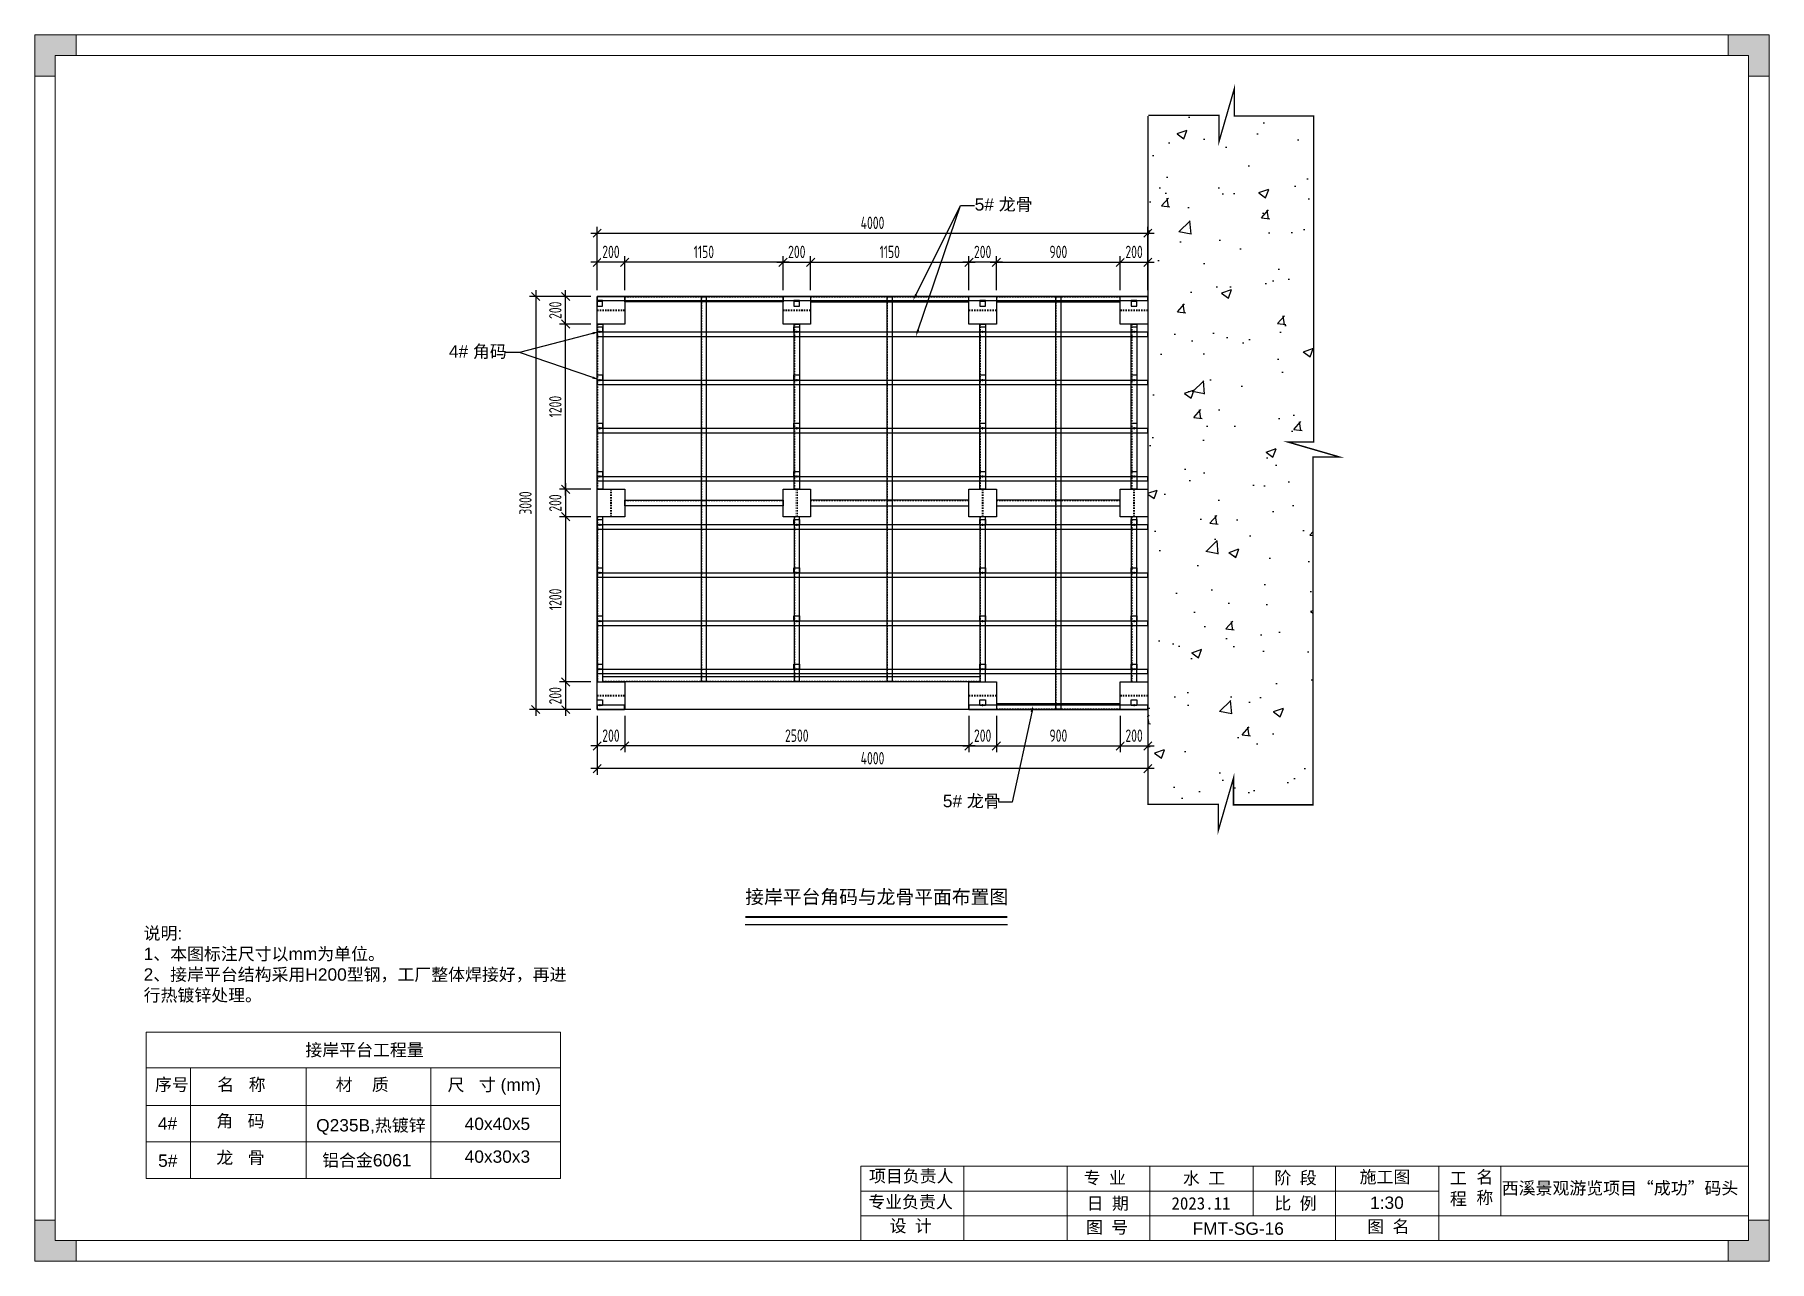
# Model space of a CAD drawing. Header units: millimetres. Extents: x 4 to 2106212, y -117026 to 198097.
# Drawn here: x 1862532 to 1875132, y 181227 to 190137 of the extents above; entities that cross this region are included whole.
import ezdxf
from ezdxf import colors
from ezdxf.entities.mleader import LeaderData, LeaderLine
from ezdxf.enums import TextEntityAlignment as Align
from ezdxf.math import Vec2, Vec3

# ---------------------------------------------------------------- set-up
doc = ezdxf.new("R2010")
doc.units = ezdxf.units.MM
doc.linetypes.add('CENTER', pattern=[0.6, 0.375, -0.075, 0.075, -0.075])
doc.linetypes.add('CENTER2', pattern=[28.575, 19.05, -3.175, 3.175, -3.175])
for name, color, linetype in [('STEEL', 34, 'Continuous'), ('标注', 9, 'Continuous'), ('细实线(绿色)', 3, 'Continuous')]:
    doc.layers.add(name, color=color, linetype=linetype)
for name, color, linetype, lineweight in [('图框', 7, 'Continuous', 13), ('文本', 3, 'Continuous', 13), ('虚线', 1, 'CENTER2', 0)]:
    doc.layers.add(name, color=color, linetype=linetype, lineweight=lineweight)
doc.styles.add('Arial', font='arial.ttf')
doc.styles.add('hztxt', font='ros1.shx', dxfattribs={"width": 0.8, "bigfont": 'hztxt.shx'})
doc.styles.get("Standard").update_dxf_attribs({"font": 'arial.ttf'})
doc.dimstyles.new('DIM-30', dxfattribs={"dimscale": 30, "dimtxt": 3, "dimasz": 2, "dimexe": 1.5, "dimexo": 1.5, "dimgap": 1, "dimtad": 1, "dimdec": 1, "dimdsep": 46, "dimtxsty": 'hztxt', "dimblk": 'OBLIQUE', "dimcen": 0, "dimdle": 1.5, "dimclrd": 9, "dimclre": 9, "dimclrt": 2, "dimadec": 1, "dimazin": 0, "dimtfac": 1, "dimtdec": 1, "dimtix": 1, "dimtmove": 2, "dimatfit": 3, "dimldrblk": 'OBLIQUE', "dimfxl": 15, "dimtolj": 1, "dimtzin": 0, "dimarcsym": 1})

msp = doc.modelspace()

# ---------------------------------------------------------------- texts
at = {"insert": (1868648.6817, 183868.2251, -0.0005), "char_height": 100, "attachment_point": 5, "line_spacing_factor": 2, "style": 'Arial'}
msp.add_mtext('接岸平台角码与龙骨平面布置图', dxfattribs=at)
at = {"layer": '文本', "style": 'Arial'}
for s, p in [('Q235B,热镀锌', (1864577.0637, 182169.9171)), ('40x40x5', (1865655.6705, 182180.4184)), ('铝合金6061', (1864620.3772, 181916.0757))]:
    msp.add_text(s, height=90, dxfattribs=at).set_placement(p)
msp.add_text('FMT-SG-16', height=90, dxfattribs=at).set_placement((1870942.5198, 181464.3413), align=Align.MIDDLE_LEFT)
at = {"layer": '文本', "insert": (1863323.6966, 183655.017), "char_height": 90, "attachment_point": 1, "style": 'Arial'}
msp.add_mtext_dynamic_manual_height_columns('{\\fSimSun|b0|i0|c134|p2;说明}:\\P1{\\fSimSun|b0|i0|c134|p2;、本图标注尺寸以}mm{\\fSimSun|b0|i0|c134|p2;为单位。\\P}2{\\fSimSun|b0|i0|c134|p2;、接岸平台结构采用}H200{\\fSimSun|b0|i0|c134|p2;型钢，工厂整体焊接好，再进行热镀锌处理。}', width=3086.818273, gutter_width=12.5, heights=[0], dxfattribs=at)
at = {"layer": '文本', "char_height": 90, "attachment_point": 5, "style": 'Arial'}
for s, insert in [('接岸平台工程量', (1864928.3264, 182756.949)), ('序号', (1863528.8764, 182505.4155)), ('名   称', (1864034.3438, 182505.4155)), ('材    质', (1864911.4288, 182505.4155)), ('尺   寸 (mm)', (1865870.352, 182495.83)), ('4#', (1863497.1849, 182227.7248)), ('角   码', (1864026.6054, 182240.6187)), ('5#', (1863498.7912, 181956.8833)), ('龙   骨', (1864026.6054, 181975.0565)), ('40x30x3', (1865893.3415, 181986.908))]:
    msp.add_mtext(s, dxfattribs=dict(at, insert=insert))
at = {"layer": '文本', "color": 6}
note = msp.add_mtext_dynamic_manual_height_columns('{\\C256;1:30\\P}', width=120, gutter_width=0, heights=[124.0928, 0], dxfattribs=dict(at, insert=(1872232.376, 181697.177), char_height=90, attachment_point=1, style='Arial'))

# ---------------------------------------------------------------- blocks, each defined once
blk = doc.blocks.new('*U1399')
at = {"layer": 'STEEL', "color": 6}
blk.add_lwpolyline([(-20, 17.5), (-20, -22.5), (20, -22.5), (20, 17.5), (-20, 17.5), (-20, 12.5), (20, 12.5), (20, 17.5)], dxfattribs=at)
at = {"layer": '虚线', "color": 1, "linetype": 'CENTER', "ltscale": 5}
for points in [[(-5, 17.5), (-5, 12.5)], [(0, 22.5), (0, 7.5)], [(5, 17.5), (5, 12.5)]]:
    blk.add_lwpolyline(points, dxfattribs=at)
blk = doc.blocks.new('*U1400')
at = {"color": 0, "linetype": 'ByBlock', "lineweight": -2, "transparency": 16777216}
blk.add_blockref('*U1399', (0, 0), dxfattribs=at)
blk = doc.blocks.new('*U1401')
at = {"layer": 'STEEL', "color": 6}
blk.add_lwpolyline([(-20, 17.5), (-20, -22.5), (20, -22.5), (20, 17.5), (-20, 17.5), (-20, 12.5), (20, 12.5), (20, 17.5)], dxfattribs=at)
at = {"layer": '虚线', "color": 1, "linetype": 'CENTER', "ltscale": 5}
for points in [[(-5, 17.5), (-5, 12.5)], [(0, 22.5), (0, 7.5)], [(5, 17.5), (5, 12.5)]]:
    blk.add_lwpolyline(points, dxfattribs=at)
blk = doc.blocks.new('*U1402')
at = {"color": 0, "linetype": 'ByBlock', "lineweight": -2, "transparency": 16777216}
for p in [(0, 2450), (0, 2100), (0, 1750), (0, 1400), (0, 1050), (0, 700), (0, 350), (0, 0)]:
    blk.add_blockref('*U1401', p, dxfattribs=at)
blk = doc.blocks.new('*U1403')
at = {"layer": 'STEEL', "color": 6}
blk.add_lwpolyline([(-20, 17.5), (-20, -22.5), (20, -22.5), (20, 17.5), (-20, 17.5), (-20, 12.5), (20, 12.5), (20, 17.5)], dxfattribs=at)
at = {"layer": '虚线', "color": 1, "linetype": 'CENTER', "ltscale": 5}
for points in [[(-5, 17.5), (-5, 12.5)], [(0, 22.5), (0, 7.5)], [(5, 17.5), (5, 12.5)]]:
    blk.add_lwpolyline(points, dxfattribs=at)
blk = doc.blocks.new('*U1404')
at = {"color": 0, "linetype": 'ByBlock', "lineweight": -2, "transparency": 16777216}
for p in [(0, 2450), (0, 2100), (0, 1750), (0, 1400), (0, 1050), (0, 700), (0, 350), (0, 0)]:
    blk.add_blockref('*U1403', p, dxfattribs=at)
blk = doc.blocks.new('*U1405')
at = {"layer": 'STEEL', "color": 6}
blk.add_lwpolyline([(-20, 17.5), (-20, -22.5), (20, -22.5), (20, 17.5), (-20, 17.5), (-20, 12.5), (20, 12.5), (20, 17.5)], dxfattribs=at)
at = {"layer": '虚线', "color": 1, "linetype": 'CENTER', "ltscale": 5}
for points in [[(-5, 17.5), (-5, 12.5)], [(0, 22.5), (0, 7.5)], [(5, 17.5), (5, 12.5)]]:
    blk.add_lwpolyline(points, dxfattribs=at)
blk = doc.blocks.new('*U1390')
at = {"color": 0, "linetype": 'ByBlock', "lineweight": -2, "transparency": 16777216}
for p in [(0, 2450), (0, 2100), (0, 1750), (0, 1400), (0, 1050), (0, 700), (0, 350), (0, 0)]:
    blk.add_blockref('*U1405', p, dxfattribs=at)
blk = doc.blocks.new('*U1391')
at = {"layer": 'STEEL', "color": 6}
blk.add_lwpolyline([(-20, 17.5), (-20, -22.5), (20, -22.5), (20, 17.5), (-20, 17.5), (-20, 12.5), (20, 12.5), (20, 17.5)], dxfattribs=at)
at = {"layer": '虚线', "color": 1, "linetype": 'CENTER', "ltscale": 5}
for points in [[(-5, 17.5), (-5, 12.5)], [(0, 22.5), (0, 7.5)], [(5, 17.5), (5, 12.5)]]:
    blk.add_lwpolyline(points, dxfattribs=at)
blk = doc.blocks.new('*U1392')
at = {"color": 0, "linetype": 'ByBlock', "lineweight": -2, "transparency": 16777216}
for p in [(0, 2450), (0, 2100), (0, 1750), (0, 1400), (0, 1050), (0, 700), (0, 350), (0, 0)]:
    blk.add_blockref('*U1391', p, dxfattribs=at)
blk = doc.blocks.new('*U1393')
at = {"layer": 'STEEL', "color": 6}
blk.add_lwpolyline([(-20, 17.5), (-20, -22.5), (20, -22.5), (20, 17.5), (-20, 17.5), (-20, 12.5), (20, 12.5), (20, 17.5)], dxfattribs=at)
at = {"layer": '虚线', "color": 1, "linetype": 'CENTER', "ltscale": 5}
for points in [[(-5, 17.5), (-5, 12.5)], [(0, 22.5), (0, 7.5)], [(5, 17.5), (5, 12.5)]]:
    blk.add_lwpolyline(points, dxfattribs=at)
blk = doc.blocks.new('*U1394')
at = {"color": 0, "linetype": 'ByBlock', "lineweight": -2, "transparency": 16777216}
blk.add_blockref('*U1393', (0, 0), dxfattribs=at)
blk = doc.blocks.new('*U1395')
at = {"layer": 'STEEL', "color": 6}
blk.add_lwpolyline([(-20, 17.5), (-20, -22.5), (20, -22.5), (20, 17.5), (-20, 17.5), (-20, 12.5), (20, 12.5), (20, 17.5)], dxfattribs=at)
at = {"layer": '虚线', "color": 1, "linetype": 'CENTER', "ltscale": 5}
for points in [[(-5, 17.5), (-5, 12.5)], [(0, 22.5), (0, 7.5)], [(5, 17.5), (5, 12.5)]]:
    blk.add_lwpolyline(points, dxfattribs=at)
blk = doc.blocks.new('*U1396')
at = {"color": 0, "linetype": 'ByBlock', "lineweight": -2, "transparency": 16777216}
blk.add_blockref('*U1395', (0, 0), dxfattribs=at)
blk = doc.blocks.new('*U1397')
at = {"layer": 'STEEL', "color": 6}
blk.add_lwpolyline([(-20, 17.5), (-20, -22.5), (20, -22.5), (20, 17.5), (-20, 17.5), (-20, 12.5), (20, 12.5), (20, 17.5)], dxfattribs=at)
at = {"layer": '虚线', "color": 1, "linetype": 'CENTER', "ltscale": 5}
for points in [[(-5, 17.5), (-5, 12.5)], [(0, 22.5), (0, 7.5)], [(5, 17.5), (5, 12.5)]]:
    blk.add_lwpolyline(points, dxfattribs=at)
blk = doc.blocks.new('*U1398')
at = {"color": 0, "linetype": 'ByBlock', "lineweight": -2, "transparency": 16777216}
blk.add_blockref('*U1397', (0, 0), dxfattribs=at)
blk = doc.blocks.new('*U1406')
at = {"layer": 'STEEL', "color": 6}
blk.add_lwpolyline([(-20, 17.5), (-20, -22.5), (20, -22.5), (20, 17.5), (-20, 17.5), (-20, 12.5), (20, 12.5), (20, 17.5)], dxfattribs=at)
at = {"layer": '虚线', "color": 1, "linetype": 'CENTER', "ltscale": 5}
for points in [[(-5, 17.5), (-5, 12.5)], [(0, 22.5), (0, 7.5)], [(5, 17.5), (5, 12.5)]]:
    blk.add_lwpolyline(points, dxfattribs=at)
blk = doc.blocks.new('*U1407')
at = {"color": 0, "linetype": 'ByBlock', "lineweight": -2, "transparency": 16777216}
blk.add_blockref('*U1406', (0, 0), dxfattribs=at)
blk = doc.blocks.new('*U1408')
at = {"layer": 'STEEL', "color": 6}
blk.add_lwpolyline([(-20, 17.5), (-20, -22.5), (20, -22.5), (20, 17.5), (-20, 17.5), (-20, 12.5), (20, 12.5), (20, 17.5)], dxfattribs=at)
at = {"layer": '虚线', "color": 1, "linetype": 'CENTER', "ltscale": 5}
for points in [[(-5, 17.5), (-5, 12.5)], [(0, 22.5), (0, 7.5)], [(5, 17.5), (5, 12.5)]]:
    blk.add_lwpolyline(points, dxfattribs=at)
blk = doc.blocks.new('*U1409')
at = {"color": 0, "linetype": 'ByBlock', "lineweight": -2, "transparency": 16777216}
blk.add_blockref('*U1408', (0, 0), dxfattribs=at)
blk = doc.blocks.new('*U1410')
at = {"layer": 'STEEL', "color": 6}
blk.add_lwpolyline([(-20, 17.5), (-20, -22.5), (20, -22.5), (20, 17.5), (-20, 17.5), (-20, 12.5), (20, 12.5), (20, 17.5)], dxfattribs=at)
at = {"layer": '虚线', "color": 1, "linetype": 'CENTER', "ltscale": 5}
for points in [[(-5, 17.5), (-5, 12.5)], [(0, 22.5), (0, 7.5)], [(5, 17.5), (5, 12.5)]]:
    blk.add_lwpolyline(points, dxfattribs=at)
blk = doc.blocks.new('*U1411')
at = {"color": 0, "linetype": 'ByBlock', "lineweight": -2, "transparency": 16777216}
blk.add_blockref('*U1410', (0, 0), dxfattribs=at)
blk = doc.blocks.new('tjhrgrty')
at = {"elevation": 0}
for points in [[(1963198, 205764), (1967198, 205764), (1967198, 205794), (1963198, 205794)], [(1963198, 205504), (1967198, 205504), (1967198, 205534), (1963198, 205534)], [(1963198, 205154), (1967198, 205154), (1967198, 205184), (1963198, 205184)], [(1963198, 204804), (1967198, 204804), (1967198, 204834), (1963198, 204834)], [(1963198, 204454), (1967198, 204454), (1967198, 204484), (1963198, 204484)], [(1963198, 204104), (1967198, 204104), (1967198, 204134), (1963198, 204134)], [(1963198, 203754), (1967198, 203754), (1967198, 203784), (1963198, 203784)], [(1963198, 203404), (1967198, 203404), (1967198, 203434), (1963198, 203434)], [(1963198, 203054), (1967198, 203054), (1967198, 203084), (1963198, 203084)], [(1963198, 202794), (1963398, 202794), (1963398, 202824), (1963198, 202824)]]:
    blk.add_lwpolyline(points, close=True, dxfattribs=at)
blk.add_lwpolyline([(1965898, 202794), (1967198, 202794), (1967198, 202824), (1965898, 202824)], close=True)
for name, p in [('*U1400', (1963218, 205746, 0)), ('*U1394', (1964648, 205746, 0)), ('*U1396', (1965998, 205746)), ('*U1398', (1967098, 205746, 0))]:
    blk.add_blockref(name, p)
at = {"xscale": -1, "rotation": 180}
for name, p in [('*U1402', (1963218, 205551, 0)), ('*U1404', (1964648, 205551, 0)), ('*U1390', (1965998, 205551)), ('*U1392', (1967098, 205551, 0)), ('*U1411', (1963218, 202841, 0)), ('*U1409', (1965998, 202841, 0)), ('*U1407', (1967098, 202841))]:
    blk.add_blockref(name, p, dxfattribs=at)
blk = doc.blocks.new('GW-TK')
at = {"layer": '图框', "linetype": 'Continuous', "lineweight": 0}
h = blk.add_hatch(color=256, dxfattribs=at)
h.dxf.hatch_style = 1
h.paths.add_polyline_path([(927183.55, 464715.01), (927183.55, 464705.01), (927188.55, 464705.01), (927188.55, 464710.01), (927193.56, 464710.01), (927193.56, 464715.01)])
h = blk.add_hatch(color=256, dxfattribs=at)
h.dxf.hatch_style = 1
h.paths.add_polyline_path([(927593.55, 464715.01), (927593.55, 464710.01), (927598.55, 464710.01), (927598.55, 464705.01), (927603.55, 464705.01), (927603.55, 464715.01)])
h = blk.add_hatch(color=256, dxfattribs=at)
h.dxf.hatch_style = 1
h.paths.add_polyline_path([(927193.56, 464418.01), (927193.56, 464423.01), (927188.55, 464423.01), (927188.55, 464428.01), (927183.55, 464428.01), (927183.55, 464418.01)])
h = blk.add_hatch(color=256, dxfattribs=at)
h.dxf.hatch_style = 1
h.paths.add_polyline_path([(927603.55, 464418.01), (927603.55, 464428.01), (927598.55, 464428.01), (927598.55, 464423.01), (927593.55, 464423.01), (927593.55, 464418.01)])
at = {"layer": '图框', "linetype": 'Continuous'}
for p, q in [((927383.55, 464441.02), (927383.55, 464423.01)), ((927408.55, 464441.02), (927408.55, 464423.01)), ((927433.55, 464441.02), (927433.55, 464423.01)), ((927453.55, 464441.02), (927453.55, 464423.01)), ((927478.55, 464441.02), (927478.55, 464429.01)), ((927498.55, 464441.02), (927498.55, 464423.01)), ((927523.55, 464441.02), (927523.55, 464423.01)), ((927538.55, 464441.02), (927538.55, 464429.01)), ((927383.55, 464435.01), (927523.55, 464435.01)), ((927451.56, 464429.01), (927383.55, 464429.01)), ((927383.55, 464429.01), (927598.55, 464429.01))]:
    blk.add_line(p, q, dxfattribs=at)
at = {"layer": '图框', "linetype": 'Continuous', "lineweight": 0}
for points in [[(927188.55, 464705.01), (927188.55, 464710.01), (927193.56, 464710.01), (927193.56, 464715.01), (927183.55, 464715.01), (927183.55, 464705.01)], [(927598.55, 464705.01), (927598.55, 464710.01), (927593.55, 464710.01), (927593.55, 464715.01), (927603.55, 464715.01), (927603.55, 464705.01)], [(927188.55, 464428.01), (927188.55, 464423.01), (927193.56, 464423.01), (927193.56, 464418.01), (927183.55, 464418.01), (927183.55, 464428.01)], [(927598.55, 464428.01), (927598.55, 464423.01), (927593.55, 464423.01), (927593.55, 464418.01), (927603.55, 464418.01), (927603.55, 464428.01)]]:
    blk.add_lwpolyline(points, close=True, dxfattribs=at)
at = {"layer": '图框'}
for points in [[(927183.55, 464715.01), (927603.55, 464715.01), (927603.55, 464418.01), (927183.55, 464418.01)], [(927188.55, 464710.01), (927598.55, 464710.01), (927598.55, 464423.01), (927188.55, 464423.01)]]:
    blk.add_lwpolyline(points, close=True, dxfattribs=at)
at = {"layer": '图框', "linetype": 'Continuous'}
blk.add_lwpolyline([(927383.55, 464441.02), (927598.55, 464441.02)], dxfattribs=at)
at = {"layer": '图框', "linetype": 'Continuous', "char_height": 3, "attachment_point": 1}
for s, width, heights, insert in [('{\\fSimSun|b0|i0|c134|p2;项目负责人}', 26.0225, [0], (927385.56, 464440.15)), ('{\\fSimSun|b0|i0|c134|p2;专 业}', 12.8345, [0], (927437.53, 464439.73)), ('{\\fSimSun|b0|i0|c134|p2;阶 段}', 17.4775, [0], (927483.73, 464439.73)), ('{\\fSimSun|b0|i0|c134|p2;工 程}', 5.2119, [0], (927526.21, 464439.66)), ('{\\fSimSun|b0|i0|c134|p2;名 称}', 5.2119, [0], (927532.62, 464439.93)), ('{\\fSimSun|b0|i0|c134|p2;专业负责人}', 24.6361, [2.04], (927385.39, 464433.9)), ('{\\fSimSun|b0|i0|c134|p2;日 期}', 11.224, [0], (927438.25, 464433.55)), ('{\\fSimSun|b0|i0|c134|p2;比 例}', 10.9146, [0], (927483.71, 464433.55)), ('{\\fSimSun|b0|i0|c134|p2;设 计}', 16.2353, [0], (927390.55, 464428.09)), ('{\\fSimSun|b0|i0|c134|p2;图 号}', 23.6261, [0], (927438.11, 464427.75)), ('{\\fSimSun|b0|i0|c134|p2;图 名}', 12.066, [0], (927506.19, 464427.94))]:
    blk.add_mtext_dynamic_manual_height_columns(s, width=width, gutter_width=17.5, heights=heights, dxfattribs=dict(at, insert=insert))
at = {"layer": '图框', "color": 3, "linetype": 'Continuous', "char_height": 3, "attachment_point": 1}
for s, width, insert in [('{\\fSimSun|b0|i0|c134|p2;水 工}', 11.224, (927461.55, 464439.63)), ('\\pt9;{\\fSimSun|b0|i0|c134|p2;施工图}', 18.6303, (927504.36, 464439.94)), ('\\pt9;{\\fSimSun|b0|i0|c134|p2;西溪景观游览项目“成功”码头}', 60.0149, (927538.77, 464437.24)), ('{\\fSimSun|b0|i0|c134|p2;2023.11}', 11.224, (927458.8, 464433.55))]:
    blk.add_mtext_dynamic_manual_height_columns(s, width=width, gutter_width=17.5, heights=[0], dxfattribs=dict(at, insert=insert))
blk = doc.blocks.new('_Oblique')
at = {"color": 0, "linetype": 'ByBlock', "lineweight": -2}
blk.add_line((-0.5, -0.5), (0.5, 0.5), dxfattribs=at)
blk = doc.blocks.new('*D1497')
at = {"color": 9, "lineweight": -2, "transparency": 16777216}
for p, q in [((1866818, 188280), (1866818, 188529)), ((1867968, 188280), (1867968, 188529)), ((1868013, 188484), (1866773, 188484))]:
    blk.add_line(p, q, dxfattribs=at)
at = {"layer": 'Defpoints', "color": 0, "transparency": 16777216}
for p in [(1866818, 188484), (1866818, 188235, 0), (1867968, 188235, 0)]:
    blk.add_point(p, dxfattribs=at)
at = {"color": 9, "lineweight": -2, "transparency": 16777216, "xscale": 60, "yscale": 60, "zscale": 60, "rotation": 180}
blk.add_blockref('_Oblique', (1866818, 188484), dxfattribs=at)
at = {"color": 9, "lineweight": -2, "transparency": 16777216, "xscale": 60, "yscale": 60, "zscale": 60}
blk.add_blockref('_Oblique', (1867968, 188484), dxfattribs=at)
at = {"color": 2, "transparency": 16777216, "insert": (1867393, 188559), "char_height": 90, "attachment_point": 5, "style": 'hztxt', "bg_fill": 3, "box_fill_scale": 1.1, "bg_fill_color": 256, "bg_fill_true_color": 13158600, "bg_fill_transparency": 0}
blk.add_mtext('\\A1;1150', dxfattribs=at)
blk = doc.blocks.new('*D1498')
at = {"color": 9, "lineweight": -2, "transparency": 16777216}
for p, q in [((1869518, 188280), (1869518, 188529)), ((1870418, 188280), (1870418, 188529)), ((1869473, 188484), (1870463, 188484))]:
    blk.add_line(p, q, dxfattribs=at)
at = {"layer": 'Defpoints', "color": 0, "transparency": 16777216}
for p in [(1870418, 188484), (1869518, 188235, 0), (1870418, 188235, 0)]:
    blk.add_point(p, dxfattribs=at)
at = {"color": 9, "lineweight": -2, "transparency": 16777216, "xscale": 60, "yscale": 60, "zscale": 60, "rotation": 180}
blk.add_blockref('_Oblique', (1869518, 188484), dxfattribs=at)
at = {"color": 9, "lineweight": -2, "transparency": 16777216, "xscale": 60, "yscale": 60, "zscale": 60}
blk.add_blockref('_Oblique', (1870418, 188484), dxfattribs=at)
at = {"color": 2, "transparency": 16777216, "insert": (1869968, 188559), "char_height": 90, "attachment_point": 5, "style": 'hztxt', "bg_fill": 3, "box_fill_scale": 1.1, "bg_fill_color": 256, "bg_fill_true_color": 13158600, "bg_fill_transparency": 0}
blk.add_mtext('\\A1;900', dxfattribs=at)
blk = doc.blocks.new('*D1499')
at = {"color": 9, "lineweight": -2, "transparency": 16777216}
for p, q in [((1866573, 186635), (1866344, 186635)), ((1866389, 186680), (1866389, 185390)), ((1866573, 185435), (1866344, 185435))]:
    blk.add_line(p, q, dxfattribs=at)
at = {"layer": 'Defpoints', "color": 0, "transparency": 16777216}
for p in [(1866618, 186635, 0), (1866389, 185435), (1866618, 185435, 0)]:
    blk.add_point(p, dxfattribs=at)
at = {"color": 9, "lineweight": -2, "transparency": 16777216, "xscale": 60, "yscale": 60, "zscale": 60}
for p, rotation in [((1866389, 186635), 90), ((1866389, 185435), 270)]:
    blk.add_blockref('_Oblique', p, dxfattribs=dict(at, rotation=rotation))
at = {"color": 2, "transparency": 16777216, "insert": (1866314, 186035), "char_height": 90, "attachment_point": 5, "rotation": 90, "style": 'hztxt', "bg_fill": 3, "box_fill_scale": 1.1, "bg_fill_color": 256, "bg_fill_true_color": 13158600, "bg_fill_transparency": 0}
blk.add_mtext('\\A1;1200', dxfattribs=at)
blk = doc.blocks.new('*D1500')
at = {"color": 9, "lineweight": -2, "transparency": 16777216}
for p, q in [((1869518, 185190), (1869518, 184925)), ((1870418, 185190), (1870418, 184925)), ((1869473, 184970), (1870463, 184970))]:
    blk.add_line(p, q, dxfattribs=at)
at = {"layer": 'Defpoints', "color": 0, "transparency": 16777216}
for p in [(1869518, 185235, 0), (1870418, 185235, 0), (1870418, 184970)]:
    blk.add_point(p, dxfattribs=at)
at = {"color": 9, "lineweight": -2, "transparency": 16777216, "xscale": 60, "yscale": 60, "zscale": 60, "rotation": 180}
blk.add_blockref('_Oblique', (1869518, 184970), dxfattribs=at)
at = {"color": 9, "lineweight": -2, "transparency": 16777216, "xscale": 60, "yscale": 60, "zscale": 60}
blk.add_blockref('_Oblique', (1870418, 184970), dxfattribs=at)
at = {"color": 2, "transparency": 16777216, "insert": (1869968, 185045), "char_height": 90, "attachment_point": 5, "style": 'hztxt', "bg_fill": 3, "box_fill_scale": 1.1, "bg_fill_color": 256, "bg_fill_true_color": 13158600, "bg_fill_transparency": 0}
blk.add_mtext('\\A1;900', dxfattribs=at)
blk = doc.blocks.new('*D1509')
at = {"color": 9, "lineweight": -2, "transparency": 16777216}
for p, q in [((1866573, 188695), (1870663, 188695)), ((1866618, 188280), (1866618, 188740)), ((1870618, 188280), (1870618, 188740))]:
    blk.add_line(p, q, dxfattribs=at)
at = {"layer": 'Defpoints', "color": 0, "transparency": 16777216}
for p in [(1870618, 188695), (1866618, 188235, 0), (1870618, 188235, 0)]:
    blk.add_point(p, dxfattribs=at)
at = {"color": 9, "lineweight": -2, "transparency": 16777216, "xscale": 60, "yscale": 60, "zscale": 60, "rotation": 180}
blk.add_blockref('_Oblique', (1866618, 188695), dxfattribs=at)
at = {"color": 9, "lineweight": -2, "transparency": 16777216, "xscale": 60, "yscale": 60, "zscale": 60}
blk.add_blockref('_Oblique', (1870618, 188695), dxfattribs=at)
at = {"color": 2, "transparency": 16777216, "insert": (1868618, 188770), "char_height": 90, "attachment_point": 5, "style": 'hztxt', "bg_fill": 3, "box_fill_scale": 1.1, "bg_fill_color": 256, "bg_fill_true_color": 13158600, "bg_fill_transparency": 0}
blk.add_mtext('\\A1;4000', dxfattribs=at)
blk = doc.blocks.new('*D1501')
at = {"color": 9, "lineweight": -2, "transparency": 16777216}
for p, q in [((1870418, 188280), (1870418, 188529)), ((1870618, 188280), (1870618, 188529)), ((1870373, 188484), (1870663, 188484))]:
    blk.add_line(p, q, dxfattribs=at)
at = {"layer": 'Defpoints', "color": 0, "transparency": 16777216}
for p in [(1870418, 188235, 0), (1870618, 188235, 0)]:
    blk.add_point(p, dxfattribs=at)
at = {"color": 9, "lineweight": -2, "transparency": 16777216, "xscale": 60, "yscale": 60, "zscale": 60, "rotation": 180}
blk.add_blockref('_Oblique', (1870418, 188484), dxfattribs=at)
at = {"color": 9, "lineweight": -2, "transparency": 16777216, "xscale": 60, "yscale": 60, "zscale": 60}
blk.add_blockref('_Oblique', (1870618, 188484), dxfattribs=at)
at = {"color": 2, "transparency": 16777216, "insert": (1870518, 188559), "char_height": 90, "attachment_point": 5, "style": 'hztxt', "bg_fill": 3, "box_fill_scale": 1.1, "bg_fill_color": 256, "bg_fill_true_color": 13158600, "bg_fill_transparency": 0}
blk.add_mtext('\\A1;200', dxfattribs=at)
at = {"layer": 'Defpoints', "color": 0, "transparency": 16777216}
blk.add_point((1870618, 188484), dxfattribs=at)
blk = doc.blocks.new('*D1502')
at = {"color": 9, "lineweight": -2, "transparency": 16777216}
for p, q in [((1866618, 188280), (1866618, 188529)), ((1866818, 188280), (1866818, 188529)), ((1866863, 188484), (1866573, 188484))]:
    blk.add_line(p, q, dxfattribs=at)
at = {"layer": 'Defpoints', "color": 0, "transparency": 16777216}
for p in [(1866618, 188235, 0), (1866818, 188235, 0)]:
    blk.add_point(p, dxfattribs=at)
at = {"color": 9, "lineweight": -2, "transparency": 16777216, "xscale": 60, "yscale": 60, "zscale": 60, "rotation": 180}
blk.add_blockref('_Oblique', (1866618, 188484), dxfattribs=at)
at = {"color": 9, "lineweight": -2, "transparency": 16777216, "xscale": 60, "yscale": 60, "zscale": 60}
blk.add_blockref('_Oblique', (1866818, 188484), dxfattribs=at)
at = {"color": 2, "transparency": 16777216, "insert": (1866718, 188559), "char_height": 90, "attachment_point": 5, "style": 'hztxt', "bg_fill": 3, "box_fill_scale": 1.1, "bg_fill_color": 256, "bg_fill_true_color": 13158600, "bg_fill_transparency": 0}
blk.add_mtext('\\A1;200', dxfattribs=at)
at = {"layer": 'Defpoints', "color": 0, "transparency": 16777216}
blk.add_point((1866618, 188484), dxfattribs=at)
blk = doc.blocks.new('*D1510')
at = {"color": 9, "lineweight": -2, "transparency": 16777216}
for p, q in [((1866172, 188280), (1866172, 185190)), ((1866573, 188235), (1866127, 188235)), ((1866573, 185235), (1866127, 185235))]:
    blk.add_line(p, q, dxfattribs=at)
at = {"layer": 'Defpoints', "color": 0, "transparency": 16777216}
for p in [(1866618, 188235, 0), (1866172, 185235), (1866618, 185235, 0)]:
    blk.add_point(p, dxfattribs=at)
at = {"color": 9, "lineweight": -2, "transparency": 16777216, "xscale": 60, "yscale": 60, "zscale": 60}
for p, rotation in [((1866172, 188235), 90), ((1866172, 185235), 270)]:
    blk.add_blockref('_Oblique', p, dxfattribs=dict(at, rotation=rotation))
at = {"color": 2, "transparency": 16777216, "insert": (1866097, 186735), "char_height": 90, "attachment_point": 5, "rotation": 90, "style": 'hztxt', "bg_fill": 3, "box_fill_scale": 1.1, "bg_fill_color": 256, "bg_fill_true_color": 13158600, "bg_fill_transparency": 0}
blk.add_mtext('\\A1;3000', dxfattribs=at)
blk = doc.blocks.new('*D1503')
at = {"color": 9, "lineweight": -2, "transparency": 16777216}
for p, q in [((1866389, 185480), (1866389, 185190)), ((1866573, 185435), (1866344, 185435)), ((1866573, 185235), (1866344, 185235))]:
    blk.add_line(p, q, dxfattribs=at)
at = {"layer": 'Defpoints', "color": 0, "transparency": 16777216}
for p in [(1866618, 185435, 0), (1866618, 185235, 0)]:
    blk.add_point(p, dxfattribs=at)
at = {"color": 9, "lineweight": -2, "transparency": 16777216, "xscale": 60, "yscale": 60, "zscale": 60}
for p, rotation in [((1866389, 185435), 90), ((1866389, 185235), 270)]:
    blk.add_blockref('_Oblique', p, dxfattribs=dict(at, rotation=rotation))
at = {"color": 2, "transparency": 16777216, "insert": (1866314, 185335), "char_height": 90, "attachment_point": 5, "rotation": 90, "style": 'hztxt', "bg_fill": 3, "box_fill_scale": 1.1, "bg_fill_color": 256, "bg_fill_true_color": 13158600, "bg_fill_transparency": 0}
blk.add_mtext('\\A1;200', dxfattribs=at)
at = {"layer": 'Defpoints', "color": 0, "transparency": 16777216}
blk.add_point((1866389, 185235), dxfattribs=at)
blk = doc.blocks.new('*D1511')
at = {"color": 9, "lineweight": -2, "transparency": 16777216}
for p, q in [((1866618, 185190), (1866618, 184761)), ((1870618, 185190), (1870618, 184761)), ((1870663, 184806), (1866573, 184806))]:
    blk.add_line(p, q, dxfattribs=at)
at = {"layer": 'Defpoints', "color": 0, "transparency": 16777216}
for p in [(1866618, 185235, 0), (1870618, 185235, 0), (1866618, 184806)]:
    blk.add_point(p, dxfattribs=at)
at = {"color": 9, "lineweight": -2, "transparency": 16777216, "xscale": 60, "yscale": 60, "zscale": 60, "rotation": 180}
blk.add_blockref('_Oblique', (1866618, 184806), dxfattribs=at)
at = {"color": 9, "lineweight": -2, "transparency": 16777216, "xscale": 60, "yscale": 60, "zscale": 60}
blk.add_blockref('_Oblique', (1870618, 184806), dxfattribs=at)
at = {"color": 2, "transparency": 16777216, "insert": (1868618, 184881), "char_height": 90, "attachment_point": 5, "style": 'hztxt', "bg_fill": 3, "box_fill_scale": 1.1, "bg_fill_color": 256, "bg_fill_true_color": 13158600, "bg_fill_transparency": 0}
blk.add_mtext('\\A1;4000', dxfattribs=at)
blk = doc.blocks.new('*D1504')
at = {"color": 9, "lineweight": -2, "transparency": 16777216}
for p, q in [((1866818, 185190), (1866818, 184925)), ((1869318, 185190), (1869318, 184925)), ((1869363, 184970), (1866773, 184970))]:
    blk.add_line(p, q, dxfattribs=at)
at = {"layer": 'Defpoints', "color": 0, "transparency": 16777216}
for p in [(1866818, 185235, 0), (1869318, 185235, 0), (1866818, 184970)]:
    blk.add_point(p, dxfattribs=at)
at = {"color": 9, "lineweight": -2, "transparency": 16777216, "xscale": 60, "yscale": 60, "zscale": 60, "rotation": 180}
blk.add_blockref('_Oblique', (1866818, 184970), dxfattribs=at)
at = {"color": 9, "lineweight": -2, "transparency": 16777216, "xscale": 60, "yscale": 60, "zscale": 60}
blk.add_blockref('_Oblique', (1869318, 184970), dxfattribs=at)
at = {"color": 2, "transparency": 16777216, "insert": (1868068, 185045), "char_height": 90, "attachment_point": 5, "style": 'hztxt', "bg_fill": 3, "box_fill_scale": 1.1, "bg_fill_color": 256, "bg_fill_true_color": 13158600, "bg_fill_transparency": 0}
blk.add_mtext('\\A1;2500', dxfattribs=at)
blk = doc.blocks.new('*D1505')
at = {"color": 9, "lineweight": -2, "transparency": 16777216}
for p, q in [((1870418, 185190), (1870418, 184925)), ((1870618, 185190), (1870618, 184925)), ((1870373, 184970), (1870663, 184970))]:
    blk.add_line(p, q, dxfattribs=at)
at = {"layer": 'Defpoints', "color": 0, "transparency": 16777216}
for p in [(1870418, 185235, 0), (1870618, 185235, 0)]:
    blk.add_point(p, dxfattribs=at)
at = {"color": 9, "lineweight": -2, "transparency": 16777216, "xscale": 60, "yscale": 60, "zscale": 60, "rotation": 180}
blk.add_blockref('_Oblique', (1870418, 184970), dxfattribs=at)
at = {"color": 9, "lineweight": -2, "transparency": 16777216, "xscale": 60, "yscale": 60, "zscale": 60}
blk.add_blockref('_Oblique', (1870618, 184970), dxfattribs=at)
at = {"color": 2, "transparency": 16777216, "insert": (1870518, 185045), "char_height": 90, "attachment_point": 5, "style": 'hztxt', "bg_fill": 3, "box_fill_scale": 1.1, "bg_fill_color": 256, "bg_fill_true_color": 13158600, "bg_fill_transparency": 0}
blk.add_mtext('\\A1;200', dxfattribs=at)
at = {"layer": 'Defpoints', "color": 0, "transparency": 16777216}
blk.add_point((1870618, 184970), dxfattribs=at)
blk = doc.blocks.new('*D1506')
at = {"color": 9, "lineweight": -2, "transparency": 16777216}
for p, q in [((1868168, 188280), (1868168, 188529)), ((1869318, 188280), (1869318, 188529)), ((1868123, 188484), (1869363, 188484))]:
    blk.add_line(p, q, dxfattribs=at)
at = {"layer": 'Defpoints', "color": 0, "transparency": 16777216}
for p in [(1869318, 188484), (1868168, 188235, 0), (1869318, 188235, 0)]:
    blk.add_point(p, dxfattribs=at)
at = {"color": 9, "lineweight": -2, "transparency": 16777216, "xscale": 60, "yscale": 60, "zscale": 60, "rotation": 180}
blk.add_blockref('_Oblique', (1868168, 188484), dxfattribs=at)
at = {"color": 9, "lineweight": -2, "transparency": 16777216, "xscale": 60, "yscale": 60, "zscale": 60}
blk.add_blockref('_Oblique', (1869318, 188484), dxfattribs=at)
at = {"color": 2, "transparency": 16777216, "insert": (1868743, 188559), "char_height": 90, "attachment_point": 5, "style": 'hztxt', "bg_fill": 3, "box_fill_scale": 1.1, "bg_fill_color": 256, "bg_fill_true_color": 13158600, "bg_fill_transparency": 0}
blk.add_mtext('\\A1;1150', dxfattribs=at)
blk = doc.blocks.new('*D1507')
at = {"color": 9, "lineweight": -2, "transparency": 16777216}
for p, q in [((1866573, 188035), (1866344, 188035)), ((1866389, 186790), (1866389, 188080)), ((1866573, 186835), (1866344, 186835))]:
    blk.add_line(p, q, dxfattribs=at)
at = {"layer": 'Defpoints', "color": 0, "transparency": 16777216}
for p in [(1866389, 188035), (1866618, 188035, 0), (1866618, 186835, 0)]:
    blk.add_point(p, dxfattribs=at)
at = {"color": 9, "lineweight": -2, "transparency": 16777216, "xscale": 60, "yscale": 60, "zscale": 60}
for p, rotation in [((1866389, 188035), 90), ((1866389, 186835), 270)]:
    blk.add_blockref('_Oblique', p, dxfattribs=dict(at, rotation=rotation))
at = {"color": 2, "transparency": 16777216, "insert": (1866314, 187435), "char_height": 90, "attachment_point": 5, "rotation": 90, "style": 'hztxt', "bg_fill": 3, "box_fill_scale": 1.1, "bg_fill_color": 256, "bg_fill_true_color": 13158600, "bg_fill_transparency": 0}
blk.add_mtext('\\A1;1200', dxfattribs=at)
blk = doc.blocks.new('*U1495')
h = blk.add_hatch()
h.set_pattern_fill('AR-CONC', color=252, scale=4, angle=-1.7864)
h.set_pattern_definition([(48.21365, (-1947242.46, -185006.8), (726.39706, -86.44208), [76.2, -838.2]), (353.21365, (-1947242.46, -185006.8), (-117.08218, 768.2505), [60.96, -670.56234]), (98.665094, (-1947181.9, -185014), (609.31489, 681.8084), [64.76004, -712.36098]), (44.39785, (-1947236.1, -184803.7), (1078.5469, -201.8886), [114.3, -1257.3]), (94.849206, (-1947146.2, -184820.5), (980.00676, 959.62144), [97.1401, -1068.54243]), (349.3978, (-1947236.1, -184803.7), (980.00676, 959.62144), [91.43987, -1005.8389]), (19.21365, (-1947136.16, -184857.65), (593.41132, -427.76689), [76.2, -838.2]), (324.21365, (-1947136.16, -184857.65), (270.0545, 728.68768), [60.96, -670.56]), (69.665094, (-1947086.7, -184893.3), (863.4658, 300.9208), [64.76004, -712.35975]), (35.713649, (-1947242.46, -185006.8), (22.89163, 337.670666), [0, -662.432, 0, -680.72, 0, -673.1]), (5.713649, (-1947242.46, -185006.8), (279.640336, 392.19577), [0, -388.112, 0, -647.192, 0, -256.54]), (325.713649, (-1947468.92, -184999.75), (541.38448, -39.810717), [0, -254, 0, -792.48, 0, -1051.56]), (315.71365, (-1947570.47, -184996.6), (595.39922, 83.18622), [0, -330.2, 0, -526.288, 0, -746.76])])
h.paths.add_polyline_path([(-180, 2312), (-180, 2502), (-697, 2502), (-697, -2503), (-185, -2503), (-185, -2692), (-75, -2312), (-75, -2507), (503, -2507), (503, 19), (697, 19), (318, 129), (507, 129), (507, 2497), (-70, 2497), (-70, 2692)])
at = {"color": 252}
blk.add_lwpolyline([(-693, 2502, 10, 10, 0), (-180, 2502, 10, 10, 0), (-180, 2312, 10, 10, 0), (-70, 2692, 10, 10, 0), (-70, 2497, 10, 10, 0), (507, 2497, 10, 10, 0), (507, 129, 10, 10, 0), (318, 129, 10, 10, 0), (697, 19, 10, 10, 0), (503, 19, 10, 10, 0), (503, -2507, 10, 10, 0), (-75, -2507, 10, 10, 0), (-75, -2312, 10, 10, 0), (-185, -2692, 10, 10, 0), (-185, -2503, 10, 10, 0), (-697, -2503, 10, 10, 0), (-697, 2497, 0, 0, 0)], format="xyseb", dxfattribs=at)
blk = doc.blocks.new('*U1496')
at = {"color": 0, "linetype": 'ByBlock', "lineweight": -2, "transparency": 16777216}
blk.add_blockref('*U1495', (0, 0), dxfattribs=at)
blk = doc.blocks.new('*D1512')
at = {"color": 9, "lineweight": -2, "transparency": 16777216}
for p, q in [((1866389, 187990), (1866389, 188280)), ((1866573, 188235), (1866344, 188235)), ((1866573, 188035), (1866344, 188035))]:
    blk.add_line(p, q, dxfattribs=at)
at = {"layer": 'Defpoints', "color": 0, "transparency": 16777216}
for p in [(1866389, 188235), (1866618, 188235, 0), (1866618, 188035, 0)]:
    blk.add_point(p, dxfattribs=at)
at = {"color": 9, "lineweight": -2, "transparency": 16777216, "xscale": 60, "yscale": 60, "zscale": 60}
for p, rotation in [((1866389, 188235), 90), ((1866389, 188035), 270)]:
    blk.add_blockref('_Oblique', p, dxfattribs=dict(at, rotation=rotation))
at = {"color": 2, "transparency": 16777216, "insert": (1866314, 188135), "char_height": 90, "attachment_point": 5, "rotation": 90, "style": 'hztxt'}
blk.add_mtext('\\A1;200', dxfattribs=at)
blk = doc.blocks.new('*D1513')
at = {"color": 9, "lineweight": -2, "transparency": 16777216}
for p, q in [((1866389, 186880), (1866389, 186590)), ((1866573, 186835), (1866344, 186835)), ((1866573, 186635), (1866344, 186635))]:
    blk.add_line(p, q, dxfattribs=at)
at = {"layer": 'Defpoints', "color": 0, "transparency": 16777216}
for p in [(1866618, 186835, 0), (1866389, 186635), (1866618, 186635, 0)]:
    blk.add_point(p, dxfattribs=at)
at = {"color": 9, "lineweight": -2, "transparency": 16777216, "xscale": 60, "yscale": 60, "zscale": 60}
for p, rotation in [((1866389, 186835), 90), ((1866389, 186635), 270)]:
    blk.add_blockref('_Oblique', p, dxfattribs=dict(at, rotation=rotation))
at = {"color": 2, "transparency": 16777216, "insert": (1866314, 186735), "char_height": 90, "attachment_point": 5, "rotation": 90, "style": 'hztxt'}
blk.add_mtext('\\A1;200', dxfattribs=at)
blk = doc.blocks.new('*D1508')
at = {"color": 9, "lineweight": -2, "transparency": 16777216}
for p, q in [((1869318, 185190), (1869318, 184925)), ((1869518, 185190), (1869518, 184925)), ((1869273, 184970), (1869563, 184970))]:
    blk.add_line(p, q, dxfattribs=at)
at = {"layer": 'Defpoints', "color": 0, "transparency": 16777216}
for p in [(1869318, 185235, 0), (1869518, 185235, 0)]:
    blk.add_point(p, dxfattribs=at)
at = {"color": 9, "lineweight": -2, "transparency": 16777216, "xscale": 60, "yscale": 60, "zscale": 60, "rotation": 180}
blk.add_blockref('_Oblique', (1869318, 184970), dxfattribs=at)
at = {"color": 9, "lineweight": -2, "transparency": 16777216, "xscale": 60, "yscale": 60, "zscale": 60}
blk.add_blockref('_Oblique', (1869518, 184970), dxfattribs=at)
at = {"color": 2, "transparency": 16777216, "insert": (1869418, 185045), "char_height": 90, "attachment_point": 5, "style": 'hztxt', "bg_fill": 3, "box_fill_scale": 1.1, "bg_fill_color": 256, "bg_fill_true_color": 13158600, "bg_fill_transparency": 0}
blk.add_mtext('\\A1;200', dxfattribs=at)
at = {"layer": 'Defpoints', "color": 0, "transparency": 16777216}
blk.add_point((1869518, 184970), dxfattribs=at)
blk = doc.blocks.new('*D1514')
at = {"color": 9, "lineweight": -2, "transparency": 16777216}
for p, q in [((1869318, 188280), (1869318, 188529)), ((1869518, 188280), (1869518, 188529)), ((1869563, 188484), (1869273, 188484))]:
    blk.add_line(p, q, dxfattribs=at)
at = {"layer": 'Defpoints', "color": 0, "transparency": 16777216}
for p in [(1869318, 188484), (1869318, 188235), (1869518, 188235)]:
    blk.add_point(p, dxfattribs=at)
at = {"color": 9, "lineweight": -2, "transparency": 16777216, "xscale": 60, "yscale": 60, "zscale": 60, "rotation": 180}
blk.add_blockref('_Oblique', (1869318, 188484), dxfattribs=at)
at = {"color": 9, "lineweight": -2, "transparency": 16777216, "xscale": 60, "yscale": 60, "zscale": 60}
blk.add_blockref('_Oblique', (1869518, 188484), dxfattribs=at)
at = {"color": 2, "transparency": 16777216, "insert": (1869418, 188559), "char_height": 90, "attachment_point": 5, "style": 'hztxt'}
blk.add_mtext('\\A1;200', dxfattribs=at)
blk = doc.blocks.new('*D1515')
at = {"color": 9, "lineweight": -2, "transparency": 16777216}
for p, q in [((1867968, 188280), (1867968, 188529)), ((1868168, 188280), (1868168, 188529)), ((1867923, 188484), (1868213, 188484))]:
    blk.add_line(p, q, dxfattribs=at)
at = {"layer": 'Defpoints', "color": 0, "transparency": 16777216}
for p in [(1868168, 188484), (1867968, 188235, 0), (1868168, 188235, 0)]:
    blk.add_point(p, dxfattribs=at)
at = {"color": 9, "lineweight": -2, "transparency": 16777216, "xscale": 60, "yscale": 60, "zscale": 60, "rotation": 180}
blk.add_blockref('_Oblique', (1867968, 188484), dxfattribs=at)
at = {"color": 9, "lineweight": -2, "transparency": 16777216, "xscale": 60, "yscale": 60, "zscale": 60}
blk.add_blockref('_Oblique', (1868168, 188484), dxfattribs=at)
at = {"color": 2, "transparency": 16777216, "insert": (1868068, 188559), "char_height": 90, "attachment_point": 5, "style": 'hztxt'}
blk.add_mtext('\\A1;200', dxfattribs=at)
blk = doc.blocks.new('*U1616')
at = {"layer": '虚线', "color": 252}
blk.add_lwpolyline([(0, -5), (0, 5)], dxfattribs=at)
blk = doc.blocks.new('*U1617')
at = {"color": 0, "linetype": 'ByBlock', "lineweight": -2, "transparency": 16777216}
for p in [(0, 190), (0, 171), (0, 152), (0, 133), (0, 114), (0, 95), (0, 76), (0, 57), (0, 38), (0, 19), (0, 0)]:
    blk.add_blockref('*U1616', p, dxfattribs=at)
blk = doc.blocks.new('*U1618')
at = {"layer": '虚线', "color": 252}
blk.add_lwpolyline([(0, -5), (0, 5)], dxfattribs=at)
blk = doc.blocks.new('*U1619')
at = {"color": 0, "linetype": 'ByBlock', "lineweight": -2, "transparency": 16777216}
for p in [(0, 190), (0, 171), (0, 152), (0, 133), (0, 114), (0, 95), (0, 76), (0, 57), (0, 38), (0, 19), (0, 0)]:
    blk.add_blockref('*U1618', p, dxfattribs=at)
blk = doc.blocks.new('*U1620')
at = {"layer": '虚线', "color": 252}
blk.add_lwpolyline([(0, -5), (0, 5)], dxfattribs=at)
blk = doc.blocks.new('*U1621')
at = {"color": 0, "linetype": 'ByBlock', "lineweight": -2, "transparency": 16777216}
for p in [(0, 190), (0, 171), (0, 152), (0, 133), (0, 114), (0, 95), (0, 76), (0, 57), (0, 38), (0, 19), (0, 0)]:
    blk.add_blockref('*U1620', p, dxfattribs=at)
blk = doc.blocks.new('*U1622')
at = {"layer": '虚线', "color": 252}
blk.add_lwpolyline([(0, -5), (0, 5)], dxfattribs=at)
blk = doc.blocks.new('*U1623')
at = {"color": 0, "linetype": 'ByBlock', "lineweight": -2, "transparency": 16777216}
for p in [(0, 190), (0, 171), (0, 152), (0, 133), (0, 114), (0, 95), (0, 76), (0, 57), (0, 38), (0, 19), (0, 0)]:
    blk.add_blockref('*U1622', p, dxfattribs=at)
blk = doc.blocks.new('*U1624')
at = {"layer": '虚线', "color": 252}
blk.add_lwpolyline([(0, -5), (0, 5)], dxfattribs=at)
blk = doc.blocks.new('*U1625')
at = {"color": 0, "linetype": 'ByBlock', "lineweight": -2, "transparency": 16777216}
for p in [(0, 190), (0, 171), (0, 152), (0, 133), (0, 114), (0, 95), (0, 76), (0, 57), (0, 38), (0, 19), (0, 0)]:
    blk.add_blockref('*U1624', p, dxfattribs=at)
blk = doc.blocks.new('*U1626')
at = {"layer": '虚线', "color": 252}
blk.add_lwpolyline([(0, -5), (0, 5)], dxfattribs=at)
blk = doc.blocks.new('*U1627')
at = {"color": 0, "linetype": 'ByBlock', "lineweight": -2, "transparency": 16777216}
for p in [(0, 190), (0, 171), (0, 152), (0, 133), (0, 114), (0, 95), (0, 76), (0, 57), (0, 38), (0, 19), (0, 0)]:
    blk.add_blockref('*U1626', p, dxfattribs=at)
blk = doc.blocks.new('*U1636')
at = {"layer": '虚线', "color": 252}
blk.add_lwpolyline([(0, -5), (0, 5)], dxfattribs=at)
blk = doc.blocks.new('*U1637')
at = {"color": 0, "linetype": 'ByBlock', "lineweight": -2, "transparency": 16777216}
for p in [(0, 190), (0, 171), (0, 152), (0, 133), (0, 114), (0, 95), (0, 76), (0, 57), (0, 38), (0, 19), (0, 0)]:
    blk.add_blockref('*U1636', p, dxfattribs=at)
blk = doc.blocks.new('*U1638')
at = {"layer": '虚线', "color": 252}
blk.add_lwpolyline([(0, -5), (0, 5)], dxfattribs=at)
blk = doc.blocks.new('*U1639')
at = {"color": 0, "linetype": 'ByBlock', "lineweight": -2, "transparency": 16777216}
for p in [(0, 190), (0, 171), (0, 152), (0, 133), (0, 114), (0, 95), (0, 76), (0, 57), (0, 38), (0, 19), (0, 0)]:
    blk.add_blockref('*U1638', p, dxfattribs=at)
blk = doc.blocks.new('*U1608')
at = {"layer": '虚线', "color": 252}
blk.add_lwpolyline([(0, -5), (0, 5)], dxfattribs=at)
blk = doc.blocks.new('*U1609')
at = {"color": 0, "linetype": 'ByBlock', "lineweight": -2, "transparency": 16777216}
for p in [(0, 190), (0, 171), (0, 152), (0, 133), (0, 114), (0, 95), (0, 76), (0, 57), (0, 38), (0, 19), (0, 0)]:
    blk.add_blockref('*U1608', p, dxfattribs=at)
blk = doc.blocks.new('*U1610')
at = {"layer": '虚线', "color": 252}
blk.add_lwpolyline([(0, -5), (0, 5)], dxfattribs=at)
blk = doc.blocks.new('*U1611')
at = {"color": 0, "linetype": 'ByBlock', "lineweight": -2, "transparency": 16777216}
for p in [(0, 190), (0, 171), (0, 152), (0, 133), (0, 114), (0, 95), (0, 76), (0, 57), (0, 38), (0, 19), (0, 0)]:
    blk.add_blockref('*U1610', p, dxfattribs=at)
blk = doc.blocks.new('*U1632')
at = {"layer": '虚线', "color": 252}
blk.add_lwpolyline([(0, -5), (0, 5)], dxfattribs=at)
blk = doc.blocks.new('*U1633')
at = {"color": 0, "linetype": 'ByBlock', "lineweight": -2, "transparency": 16777216}
for p in [(0, 190), (0, 171), (0, 152), (0, 133), (0, 114), (0, 95), (0, 76), (0, 57), (0, 38), (0, 19), (0, 0)]:
    blk.add_blockref('*U1632', p, dxfattribs=at)
blk = doc.blocks.new('*U1634')
at = {"layer": '虚线', "color": 252}
blk.add_lwpolyline([(0, -5), (0, 5)], dxfattribs=at)
blk = doc.blocks.new('*U1635')
at = {"color": 0, "linetype": 'ByBlock', "lineweight": -2, "transparency": 16777216}
for p in [(0, 190), (0, 171), (0, 152), (0, 133), (0, 114), (0, 95), (0, 76), (0, 57), (0, 38), (0, 19), (0, 0)]:
    blk.add_blockref('*U1634', p, dxfattribs=at)
blk = doc.blocks.new('*U1615')
at = {"layer": '虚线', "color": 252}
blk.add_lwpolyline([(0, -5), (0, 5)], dxfattribs=at)
blk = doc.blocks.new('*U1612')
at = {"color": 0, "linetype": 'ByBlock', "lineweight": -2, "transparency": 16777216}
for p in [(0, 190), (0, 171), (0, 152), (0, 133), (0, 114), (0, 95), (0, 76), (0, 57), (0, 38), (0, 19), (0, 0)]:
    blk.add_blockref('*U1615', p, dxfattribs=at)
blk = doc.blocks.new('*U1613')
at = {"layer": '虚线', "color": 252}
blk.add_lwpolyline([(0, -5), (0, 5)], dxfattribs=at)
blk = doc.blocks.new('*U1614')
at = {"color": 0, "linetype": 'ByBlock', "lineweight": -2, "transparency": 16777216}
for p in [(0, 190), (0, 171), (0, 152), (0, 133), (0, 114), (0, 95), (0, 76), (0, 57), (0, 38), (0, 19), (0, 0)]:
    blk.add_blockref('*U1613', p, dxfattribs=at)
blk = doc.blocks.new('*U1568')
at = {"layer": '虚线', "color": 252}
blk.add_lwpolyline([(0, -5), (0, 5)], dxfattribs=at)
blk = doc.blocks.new('*U1569')
at = {"color": 0, "linetype": 'ByBlock', "lineweight": -2, "transparency": 16777216}
for p in [(0, 190), (0, 171), (0, 152), (0, 133), (0, 114), (0, 95), (0, 76), (0, 57), (0, 38), (0, 19), (0, 0)]:
    blk.add_blockref('*U1568', p, dxfattribs=at)
blk = doc.blocks.new('*U1570')
at = {"layer": '虚线', "color": 252}
blk.add_lwpolyline([(0, -5), (0, 5)], dxfattribs=at)
blk = doc.blocks.new('*U1571')
at = {"color": 0, "linetype": 'ByBlock', "lineweight": -2, "transparency": 16777216}
for p in [(0, 190), (0, 171), (0, 152), (0, 133), (0, 114), (0, 95), (0, 76), (0, 57), (0, 38), (0, 19), (0, 0)]:
    blk.add_blockref('*U1570', p, dxfattribs=at)
blk = doc.blocks.new('*U1628')
at = {"layer": '虚线', "color": 252}
blk.add_lwpolyline([(0, -5), (0, 5)], dxfattribs=at)
blk = doc.blocks.new('*U1629')
at = {"color": 0, "linetype": 'ByBlock', "lineweight": -2, "transparency": 16777216}
for p in [(0, 190), (0, 171), (0, 152), (0, 133), (0, 114), (0, 95), (0, 76), (0, 57), (0, 38), (0, 19), (0, 0)]:
    blk.add_blockref('*U1628', p, dxfattribs=at)
blk = doc.blocks.new('*U1630')
at = {"layer": '虚线', "color": 252}
blk.add_lwpolyline([(0, -5), (0, 5)], dxfattribs=at)
blk = doc.blocks.new('*U1631')
at = {"color": 0, "linetype": 'ByBlock', "lineweight": -2, "transparency": 16777216}
for p in [(0, 190), (0, 171), (0, 152), (0, 133), (0, 114), (0, 95), (0, 76), (0, 57), (0, 38), (0, 19), (0, 0)]:
    blk.add_blockref('*U1630', p, dxfattribs=at)
blk = doc.blocks.new('*U1640')
at = {"layer": '虚线', "color": 252}
blk.add_lwpolyline([(0, -5), (0, 5)], dxfattribs=at)
blk = doc.blocks.new('*U1641')
at = {"color": 0, "linetype": 'ByBlock', "lineweight": -2, "transparency": 16777216}
for p in [(0, 190), (0, 171), (0, 152), (0, 133), (0, 114), (0, 95), (0, 76), (0, 57), (0, 38), (0, 19), (0, 0)]:
    blk.add_blockref('*U1640', p, dxfattribs=at)
blk = doc.blocks.new('*U1642')
at = {"layer": '虚线', "color": 252}
blk.add_lwpolyline([(0, -5), (0, 5)], dxfattribs=at)
blk = doc.blocks.new('*U1643')
at = {"color": 0, "linetype": 'ByBlock', "lineweight": -2, "transparency": 16777216}
for p in [(0, 190), (0, 171), (0, 152), (0, 133), (0, 114), (0, 95), (0, 76), (0, 57), (0, 38), (0, 19), (0, 0)]:
    blk.add_blockref('*U1642', p, dxfattribs=at)
blk = doc.blocks.new('*U1564')
at = {"layer": '虚线', "color": 252}
blk.add_lwpolyline([(0, -5), (0, 5)], dxfattribs=at)
blk = doc.blocks.new('*U1565')
at = {"color": 0, "linetype": 'ByBlock', "lineweight": -2, "transparency": 16777216}
for p in [(0, 190), (0, 171), (0, 152), (0, 133), (0, 114), (0, 95), (0, 76), (0, 57), (0, 38), (0, 19), (0, 0)]:
    blk.add_blockref('*U1564', p, dxfattribs=at)
blk = doc.blocks.new('*U1566')
at = {"layer": '虚线', "color": 252}
blk.add_lwpolyline([(0, -5), (0, 5)], dxfattribs=at)
blk = doc.blocks.new('*U1567')
at = {"color": 0, "linetype": 'ByBlock', "lineweight": -2, "transparency": 16777216}
for p in [(0, 190), (0, 171), (0, 152), (0, 133), (0, 114), (0, 95), (0, 76), (0, 57), (0, 38), (0, 19), (0, 0)]:
    blk.add_blockref('*U1566', p, dxfattribs=at)
blk = doc.blocks.new('*U1572')
at = {"layer": '虚线', "color": 252}
blk.add_lwpolyline([(0, -5), (0, 5)], dxfattribs=at)
blk = doc.blocks.new('*U1573')
at = {"color": 0, "linetype": 'ByBlock', "lineweight": -2, "transparency": 16777216}
for p in [(0, 1140), (0, 1121), (0, 1102), (0, 1083), (0, 1064), (0, 1045), (0, 1026), (0, 1007), (0, 988), (0, 969), (0, 950), (0, 931), (0, 912), (0, 893), (0, 874), (0, 855), (0, 836), (0, 817), (0, 798), (0, 779), (0, 760), (0, 741), (0, 722), (0, 703), (0, 684), (0, 665), (0, 646), (0, 627), (0, 608), (0, 589), (0, 570), (0, 551), (0, 532), (0, 513), (0, 494), (0, 475), (0, 456), (0, 437), (0, 418), (0, 399), (0, 380), (0, 361), (0, 342), (0, 323), (0, 304), (0, 285), (0, 266), (0, 247), (0, 228), (0, 209), (0, 190), (0, 171), (0, 152), (0, 133), (0, 114), (0, 95), (0, 76), (0, 57), (0, 38), (0, 19), (0, 0)]:
    blk.add_blockref('*U1572', p, dxfattribs=at)
blk = doc.blocks.new('*U1574')
at = {"layer": '虚线', "color": 252}
blk.add_lwpolyline([(0, -5), (0, 5)], dxfattribs=at)
blk = doc.blocks.new('*U1575')
at = {"color": 0, "linetype": 'ByBlock', "lineweight": -2, "transparency": 16777216}
for p in [(0, 1140), (0, 1121), (0, 1102), (0, 1083), (0, 1064), (0, 1045), (0, 1026), (0, 1007), (0, 988), (0, 969), (0, 950), (0, 931), (0, 912), (0, 893), (0, 874), (0, 855), (0, 836), (0, 817), (0, 798), (0, 779), (0, 760), (0, 741), (0, 722), (0, 703), (0, 684), (0, 665), (0, 646), (0, 627), (0, 608), (0, 589), (0, 570), (0, 551), (0, 532), (0, 513), (0, 494), (0, 475), (0, 456), (0, 437), (0, 418), (0, 399), (0, 380), (0, 361), (0, 342), (0, 323), (0, 304), (0, 285), (0, 266), (0, 247), (0, 228), (0, 209), (0, 190), (0, 171), (0, 152), (0, 133), (0, 114), (0, 95), (0, 76), (0, 57), (0, 38), (0, 19), (0, 0)]:
    blk.add_blockref('*U1574', p, dxfattribs=at)
blk = doc.blocks.new('*U1576')
at = {"layer": '虚线', "color": 252}
blk.add_lwpolyline([(0, -5), (0, 5)], dxfattribs=at)
blk = doc.blocks.new('*U1577')
at = {"color": 0, "linetype": 'ByBlock', "lineweight": -2, "transparency": 16777216}
for p in [(0, 889.71), (0, 870.78), (0, 851.85), (0, 832.92), (0, 813.99), (0, 795.06), (0, 776.13), (0, 757.2), (0, 738.27), (0, 719.34), (0, 700.41), (0, 681.48), (0, 662.55), (0, 643.62), (0, 624.69), (0, 605.76), (0, 586.83), (0, 567.9), (0, 548.97), (0, 530.04), (0, 511.11), (0, 492.18), (0, 473.25), (0, 454.32), (0, 435.39), (0, 416.46), (0, 397.53), (0, 378.6), (0, 359.67), (0, 340.74), (0, 321.81), (0, 302.88), (0, 283.95), (0, 265.02), (0, 246.09), (0, 227.16), (0, 208.23), (0, 189.3), (0, 170.37), (0, 151.44), (0, 132.51), (0, 113.58), (0, 94.65), (0, 75.72), (0, 56.79), (0, 37.86), (0, 18.93), (0, 0)]:
    blk.add_blockref('*U1576', p, dxfattribs=at)
blk = doc.blocks.new('*U1578')
at = {"layer": '虚线', "color": 252}
blk.add_lwpolyline([(0, -5), (0, 5)], dxfattribs=at)
blk = doc.blocks.new('*U1579')
at = {"color": 0, "linetype": 'ByBlock', "lineweight": -2, "transparency": 16777216}
for p in [(0, 889.71), (0, 870.78), (0, 851.85), (0, 832.92), (0, 813.99), (0, 795.06), (0, 776.13), (0, 757.2), (0, 738.27), (0, 719.34), (0, 700.41), (0, 681.48), (0, 662.55), (0, 643.62), (0, 624.69), (0, 605.76), (0, 586.83), (0, 567.9), (0, 548.97), (0, 530.04), (0, 511.11), (0, 492.18), (0, 473.25), (0, 454.32), (0, 435.39), (0, 416.46), (0, 397.53), (0, 378.6), (0, 359.67), (0, 340.74), (0, 321.81), (0, 302.88), (0, 283.95), (0, 265.02), (0, 246.09), (0, 227.16), (0, 208.23), (0, 189.3), (0, 170.37), (0, 151.44), (0, 132.51), (0, 113.58), (0, 94.65), (0, 75.72), (0, 56.79), (0, 37.86), (0, 18.93), (0, 0)]:
    blk.add_blockref('*U1578', p, dxfattribs=at)
blk = doc.blocks.new('*U1580')
at = {"layer": '虚线', "color": 252}
blk.add_lwpolyline([(0, -5), (0, 5)], dxfattribs=at)
blk = doc.blocks.new('*U1581')
at = {"color": 0, "linetype": 'ByBlock', "lineweight": -2, "transparency": 16777216}
for p in [(0, 1189.44), (0, 1170.56), (0, 1151.68), (0, 1132.8), (0, 1113.92), (0, 1095.04), (0, 1076.16), (0, 1057.28), (0, 1038.4), (0, 1019.52), (0, 1000.64), (0, 981.76), (0, 962.88), (0, 944), (0, 925.12), (0, 906.24), (0, 887.36), (0, 868.48), (0, 849.6), (0, 830.72), (0, 811.84), (0, 792.96), (0, 774.08), (0, 755.2), (0, 736.32), (0, 717.44), (0, 698.56), (0, 679.68), (0, 660.8), (0, 641.92), (0, 623.04), (0, 604.16), (0, 585.28), (0, 566.4), (0, 547.52), (0, 528.64), (0, 509.76), (0, 490.88), (0, 472), (0, 453.12), (0, 434.24), (0, 415.36), (0, 396.48), (0, 377.6), (0, 358.72), (0, 339.84), (0, 320.96), (0, 302.08), (0, 283.2), (0, 264.32), (0, 245.44), (0, 226.56), (0, 207.68), (0, 188.8), (0, 169.92), (0, 151.04), (0, 132.16), (0, 113.28), (0, 94.4), (0, 75.52), (0, 56.64), (0, 37.76), (0, 18.88), (0, 0)]:
    blk.add_blockref('*U1580', p, dxfattribs=at)
blk = doc.blocks.new('*U1582')
at = {"layer": '虚线', "color": 252}
blk.add_lwpolyline([(0, -5), (0, 5)], dxfattribs=at)
blk = doc.blocks.new('*U1583')
at = {"color": 0, "linetype": 'ByBlock', "lineweight": -2, "transparency": 16777216}
for p in [(0, 1189.44), (0, 1170.56), (0, 1151.68), (0, 1132.8), (0, 1113.92), (0, 1095.04), (0, 1076.16), (0, 1057.28), (0, 1038.4), (0, 1019.52), (0, 1000.64), (0, 981.76), (0, 962.88), (0, 944), (0, 925.12), (0, 906.24), (0, 887.36), (0, 868.48), (0, 849.6), (0, 830.72), (0, 811.84), (0, 792.96), (0, 774.08), (0, 755.2), (0, 736.32), (0, 717.44), (0, 698.56), (0, 679.68), (0, 660.8), (0, 641.92), (0, 623.04), (0, 604.16), (0, 585.28), (0, 566.4), (0, 547.52), (0, 528.64), (0, 509.76), (0, 490.88), (0, 472), (0, 453.12), (0, 434.24), (0, 415.36), (0, 396.48), (0, 377.6), (0, 358.72), (0, 339.84), (0, 320.96), (0, 302.08), (0, 283.2), (0, 264.32), (0, 245.44), (0, 226.56), (0, 207.68), (0, 188.8), (0, 169.92), (0, 151.04), (0, 132.16), (0, 113.28), (0, 94.4), (0, 75.52), (0, 56.64), (0, 37.76), (0, 18.88), (0, 0)]:
    blk.add_blockref('*U1582', p, dxfattribs=at)
blk = doc.blocks.new('*U1584')
at = {"layer": '虚线', "color": 252}
blk.add_lwpolyline([(0, -5), (0, 5)], dxfattribs=at)
blk = doc.blocks.new('*U1585')
at = {"color": 0, "linetype": 'ByBlock', "lineweight": -2, "transparency": 16777216}
for p in [(0, 1140), (0, 1121), (0, 1102), (0, 1083), (0, 1064), (0, 1045), (0, 1026), (0, 1007), (0, 988), (0, 969), (0, 950), (0, 931), (0, 912), (0, 893), (0, 874), (0, 855), (0, 836), (0, 817), (0, 798), (0, 779), (0, 760), (0, 741), (0, 722), (0, 703), (0, 684), (0, 665), (0, 646), (0, 627), (0, 608), (0, 589), (0, 570), (0, 551), (0, 532), (0, 513), (0, 494), (0, 475), (0, 456), (0, 437), (0, 418), (0, 399), (0, 380), (0, 361), (0, 342), (0, 323), (0, 304), (0, 285), (0, 266), (0, 247), (0, 228), (0, 209), (0, 190), (0, 171), (0, 152), (0, 133), (0, 114), (0, 95), (0, 76), (0, 57), (0, 38), (0, 19), (0, 0)]:
    blk.add_blockref('*U1584', p, dxfattribs=at)
blk = doc.blocks.new('*U1586')
at = {"layer": '虚线', "color": 252}
blk.add_lwpolyline([(0, -5), (0, 5)], dxfattribs=at)
blk = doc.blocks.new('*U1587')
at = {"color": 0, "linetype": 'ByBlock', "lineweight": -2, "transparency": 16777216}
for p in [(0, 1140), (0, 1121), (0, 1102), (0, 1083), (0, 1064), (0, 1045), (0, 1026), (0, 1007), (0, 988), (0, 969), (0, 950), (0, 931), (0, 912), (0, 893), (0, 874), (0, 855), (0, 836), (0, 817), (0, 798), (0, 779), (0, 760), (0, 741), (0, 722), (0, 703), (0, 684), (0, 665), (0, 646), (0, 627), (0, 608), (0, 589), (0, 570), (0, 551), (0, 532), (0, 513), (0, 494), (0, 475), (0, 456), (0, 437), (0, 418), (0, 399), (0, 380), (0, 361), (0, 342), (0, 323), (0, 304), (0, 285), (0, 266), (0, 247), (0, 228), (0, 209), (0, 190), (0, 171), (0, 152), (0, 133), (0, 114), (0, 95), (0, 76), (0, 57), (0, 38), (0, 19), (0, 0)]:
    blk.add_blockref('*U1586', p, dxfattribs=at)
blk = doc.blocks.new('*U1588')
at = {"layer": '虚线', "color": 252}
blk.add_lwpolyline([(0, -5), (0, 5)], dxfattribs=at)
blk = doc.blocks.new('*U1589')
at = {"color": 0, "linetype": 'ByBlock', "lineweight": -2, "transparency": 16777216}
for p in [(0, 889.71), (0, 870.78), (0, 851.85), (0, 832.92), (0, 813.99), (0, 795.06), (0, 776.13), (0, 757.2), (0, 738.27), (0, 719.34), (0, 700.41), (0, 681.48), (0, 662.55), (0, 643.62), (0, 624.69), (0, 605.76), (0, 586.83), (0, 567.9), (0, 548.97), (0, 530.04), (0, 511.11), (0, 492.18), (0, 473.25), (0, 454.32), (0, 435.39), (0, 416.46), (0, 397.53), (0, 378.6), (0, 359.67), (0, 340.74), (0, 321.81), (0, 302.88), (0, 283.95), (0, 265.02), (0, 246.09), (0, 227.16), (0, 208.23), (0, 189.3), (0, 170.37), (0, 151.44), (0, 132.51), (0, 113.58), (0, 94.65), (0, 75.72), (0, 56.79), (0, 37.86), (0, 18.93), (0, 0)]:
    blk.add_blockref('*U1588', p, dxfattribs=at)
blk = doc.blocks.new('*U1590')
at = {"layer": '虚线', "color": 252}
blk.add_lwpolyline([(0, -5), (0, 5)], dxfattribs=at)
blk = doc.blocks.new('*U1591')
at = {"color": 0, "linetype": 'ByBlock', "lineweight": -2, "transparency": 16777216}
for p in [(0, 1299.96), (0, 1281.12), (0, 1262.28), (0, 1243.44), (0, 1224.6), (0, 1205.76), (0, 1186.92), (0, 1168.08), (0, 1149.24), (0, 1130.4), (0, 1111.56), (0, 1092.72), (0, 1073.88), (0, 1055.04), (0, 1036.2), (0, 1017.36), (0, 998.52), (0, 979.68), (0, 960.84), (0, 942), (0, 923.16), (0, 904.32), (0, 885.48), (0, 866.64), (0, 847.8), (0, 828.96), (0, 810.12), (0, 791.28), (0, 772.44), (0, 753.6), (0, 734.76), (0, 715.92), (0, 697.08), (0, 678.24), (0, 659.4), (0, 640.56), (0, 621.72), (0, 602.88), (0, 584.04), (0, 565.2), (0, 546.36), (0, 527.52), (0, 508.68), (0, 489.84), (0, 471), (0, 452.16), (0, 433.32), (0, 414.48), (0, 395.64), (0, 376.8), (0, 357.96), (0, 339.12), (0, 320.28), (0, 301.44), (0, 282.6), (0, 263.76), (0, 244.92), (0, 226.08), (0, 207.24), (0, 188.4), (0, 169.56), (0, 150.72), (0, 131.88), (0, 113.04), (0, 94.2), (0, 75.36), (0, 56.52), (0, 37.68), (0, 18.84), (0, 0)]:
    blk.add_blockref('*U1590', p, dxfattribs=at)
blk = doc.blocks.new('*U1592')
at = {"layer": '虚线', "color": 252}
blk.add_lwpolyline([(0, -5), (0, 5)], dxfattribs=at)
blk = doc.blocks.new('*U1593')
at = {"color": 0, "linetype": 'ByBlock', "lineweight": -2, "transparency": 16777216}
for p in [(0, 2730.24), (0, 2711.28), (0, 2692.32), (0, 2673.36), (0, 2654.4), (0, 2635.44), (0, 2616.48), (0, 2597.52), (0, 2578.56), (0, 2559.6), (0, 2540.64), (0, 2521.68), (0, 2502.72), (0, 2483.76), (0, 2464.8), (0, 2445.84), (0, 2426.88), (0, 2407.92), (0, 2388.96), (0, 2370), (0, 2351.04), (0, 2332.08), (0, 2313.12), (0, 2294.16), (0, 2275.2), (0, 2256.24), (0, 2237.28), (0, 2218.32), (0, 2199.36), (0, 2180.4), (0, 2161.44), (0, 2142.48), (0, 2123.52), (0, 2104.56), (0, 2085.6), (0, 2066.64), (0, 2047.68), (0, 2028.72), (0, 2009.76), (0, 1990.8), (0, 1971.84), (0, 1952.88), (0, 1933.92), (0, 1914.96), (0, 1896), (0, 1877.04), (0, 1858.08), (0, 1839.12), (0, 1820.16), (0, 1801.2), (0, 1782.24), (0, 1763.28), (0, 1744.32), (0, 1725.36), (0, 1706.4), (0, 1687.44), (0, 1668.48), (0, 1649.52), (0, 1630.56), (0, 1611.6), (0, 1592.64), (0, 1573.68), (0, 1554.72), (0, 1535.76), (0, 1516.8), (0, 1497.84), (0, 1478.88), (0, 1459.92), (0, 1440.96), (0, 1422), (0, 1403.04), (0, 1384.08), (0, 1365.12), (0, 1346.16), (0, 1327.2), (0, 1308.24), (0, 1289.28), (0, 1270.32), (0, 1251.36), (0, 1232.4), (0, 1213.44), (0, 1194.48), (0, 1175.52), (0, 1156.56), (0, 1137.6), (0, 1118.64), (0, 1099.68), (0, 1080.72), (0, 1061.76), (0, 1042.8), (0, 1023.84), (0, 1004.88), (0, 985.92), (0, 966.96), (0, 948), (0, 929.04), (0, 910.08), (0, 891.12), (0, 872.16), (0, 853.2), (0, 834.24), (0, 815.28), (0, 796.32), (0, 777.36), (0, 758.4), (0, 739.44), (0, 720.48), (0, 701.52), (0, 682.56), (0, 663.6), (0, 644.64), (0, 625.68), (0, 606.72), (0, 587.76), (0, 568.8), (0, 549.84), (0, 530.88), (0, 511.92), (0, 492.96), (0, 474), (0, 455.04), (0, 436.08), (0, 417.12), (0, 398.16), (0, 379.2), (0, 360.24), (0, 341.28), (0, 322.32), (0, 303.36), (0, 284.4), (0, 265.44), (0, 246.48), (0, 227.52), (0, 208.56), (0, 189.6), (0, 170.64), (0, 151.68), (0, 132.72), (0, 113.76), (0, 94.8), (0, 75.84), (0, 56.88), (0, 37.92), (0, 18.96), (0, 0)]:
    blk.add_blockref('*U1592', p, dxfattribs=at)
blk = doc.blocks.new('*U1594')
at = {"layer": '虚线', "color": 252}
blk.add_lwpolyline([(0, -5), (0, 5)], dxfattribs=at)
blk = doc.blocks.new('*U1595')
at = {"color": 0, "linetype": 'ByBlock', "lineweight": -2, "transparency": 16777216}
for p in [(0, 1184.4), (0, 1165.6), (0, 1146.8), (0, 1128), (0, 1109.2), (0, 1090.4), (0, 1071.6), (0, 1052.8), (0, 1034), (0, 1015.2), (0, 996.4), (0, 977.6), (0, 958.8), (0, 940), (0, 921.2), (0, 902.4), (0, 883.6), (0, 864.8), (0, 846), (0, 827.2), (0, 808.4), (0, 789.6), (0, 770.8), (0, 752), (0, 733.2), (0, 714.4), (0, 695.6), (0, 676.8), (0, 658), (0, 639.2), (0, 620.4), (0, 601.6), (0, 582.8), (0, 564), (0, 545.2), (0, 526.4), (0, 507.6), (0, 488.8), (0, 470), (0, 451.2), (0, 432.4), (0, 413.6), (0, 394.8), (0, 376), (0, 357.2), (0, 338.4), (0, 319.6), (0, 300.8), (0, 282), (0, 263.2), (0, 244.4), (0, 225.6), (0, 206.8), (0, 188), (0, 169.2), (0, 150.4), (0, 131.6), (0, 112.8), (0, 94), (0, 75.2), (0, 56.4), (0, 37.6), (0, 18.8), (0, 0)]:
    blk.add_blockref('*U1594', p, dxfattribs=at)
blk = doc.blocks.new('*U1596')
at = {"layer": '虚线', "color": 252}
blk.add_lwpolyline([(0, -5), (0, 5)], dxfattribs=at)
blk = doc.blocks.new('*U1597')
at = {"color": 0, "linetype": 'ByBlock', "lineweight": -2, "transparency": 16777216}
for p in [(0, 1299.96), (0, 1281.12), (0, 1262.28), (0, 1243.44), (0, 1224.6), (0, 1205.76), (0, 1186.92), (0, 1168.08), (0, 1149.24), (0, 1130.4), (0, 1111.56), (0, 1092.72), (0, 1073.88), (0, 1055.04), (0, 1036.2), (0, 1017.36), (0, 998.52), (0, 979.68), (0, 960.84), (0, 942), (0, 923.16), (0, 904.32), (0, 885.48), (0, 866.64), (0, 847.8), (0, 828.96), (0, 810.12), (0, 791.28), (0, 772.44), (0, 753.6), (0, 734.76), (0, 715.92), (0, 697.08), (0, 678.24), (0, 659.4), (0, 640.56), (0, 621.72), (0, 602.88), (0, 584.04), (0, 565.2), (0, 546.36), (0, 527.52), (0, 508.68), (0, 489.84), (0, 471), (0, 452.16), (0, 433.32), (0, 414.48), (0, 395.64), (0, 376.8), (0, 357.96), (0, 339.12), (0, 320.28), (0, 301.44), (0, 282.6), (0, 263.76), (0, 244.92), (0, 226.08), (0, 207.24), (0, 188.4), (0, 169.56), (0, 150.72), (0, 131.88), (0, 113.04), (0, 94.2), (0, 75.36), (0, 56.52), (0, 37.68), (0, 18.84), (0, 0)]:
    blk.add_blockref('*U1596', p, dxfattribs=at)
blk = doc.blocks.new('*U1598')
at = {"layer": '虚线', "color": 252}
blk.add_lwpolyline([(0, -5), (0, 5)], dxfattribs=at)
blk = doc.blocks.new('*U1599')
at = {"color": 0, "linetype": 'ByBlock', "lineweight": -2, "transparency": 16777216}
for p in [(0, 1499.42), (0, 1480.44), (0, 1461.46), (0, 1442.48), (0, 1423.5), (0, 1404.52), (0, 1385.54), (0, 1366.56), (0, 1347.58), (0, 1328.6), (0, 1309.62), (0, 1290.64), (0, 1271.66), (0, 1252.68), (0, 1233.7), (0, 1214.72), (0, 1195.74), (0, 1176.76), (0, 1157.78), (0, 1138.8), (0, 1119.82), (0, 1100.84), (0, 1081.86), (0, 1062.88), (0, 1043.9), (0, 1024.92), (0, 1005.94), (0, 986.96), (0, 967.98), (0, 949), (0, 930.02), (0, 911.04), (0, 892.06), (0, 873.08), (0, 854.1), (0, 835.12), (0, 816.14), (0, 797.16), (0, 778.18), (0, 759.2), (0, 740.22), (0, 721.24), (0, 702.26), (0, 683.28), (0, 664.3), (0, 645.32), (0, 626.34), (0, 607.36), (0, 588.38), (0, 569.4), (0, 550.42), (0, 531.44), (0, 512.46), (0, 493.48), (0, 474.5), (0, 455.52), (0, 436.54), (0, 417.56), (0, 398.58), (0, 379.6), (0, 360.62), (0, 341.64), (0, 322.66), (0, 303.68), (0, 284.7), (0, 265.72), (0, 246.74), (0, 227.76), (0, 208.78), (0, 189.8), (0, 170.82), (0, 151.84), (0, 132.86), (0, 113.88), (0, 94.9), (0, 75.92), (0, 56.94), (0, 37.96), (0, 18.98), (0, 0)]:
    blk.add_blockref('*U1598', p, dxfattribs=at)
blk = doc.blocks.new('*U1600')
at = {"layer": '虚线', "color": 252}
blk.add_lwpolyline([(0, -5), (0, 5)], dxfattribs=at)
blk = doc.blocks.new('*U1601')
at = {"color": 0, "linetype": 'ByBlock', "lineweight": -2, "transparency": 16777216}
for p in [(0, 1189.44), (0, 1170.56), (0, 1151.68), (0, 1132.8), (0, 1113.92), (0, 1095.04), (0, 1076.16), (0, 1057.28), (0, 1038.4), (0, 1019.52), (0, 1000.64), (0, 981.76), (0, 962.88), (0, 944), (0, 925.12), (0, 906.24), (0, 887.36), (0, 868.48), (0, 849.6), (0, 830.72), (0, 811.84), (0, 792.96), (0, 774.08), (0, 755.2), (0, 736.32), (0, 717.44), (0, 698.56), (0, 679.68), (0, 660.8), (0, 641.92), (0, 623.04), (0, 604.16), (0, 585.28), (0, 566.4), (0, 547.52), (0, 528.64), (0, 509.76), (0, 490.88), (0, 472), (0, 453.12), (0, 434.24), (0, 415.36), (0, 396.48), (0, 377.6), (0, 358.72), (0, 339.84), (0, 320.96), (0, 302.08), (0, 283.2), (0, 264.32), (0, 245.44), (0, 226.56), (0, 207.68), (0, 188.8), (0, 169.92), (0, 151.04), (0, 132.16), (0, 113.28), (0, 94.4), (0, 75.52), (0, 56.64), (0, 37.76), (0, 18.88), (0, 0)]:
    blk.add_blockref('*U1600', p, dxfattribs=at)
blk = doc.blocks.new('*U1602')
at = {"layer": '虚线', "color": 252}
blk.add_lwpolyline([(0, -5), (0, 5)], dxfattribs=at)
blk = doc.blocks.new('*U1603')
at = {"color": 0, "linetype": 'ByBlock', "lineweight": -2, "transparency": 16777216}
for p in [(0, 1189.44), (0, 1170.56), (0, 1151.68), (0, 1132.8), (0, 1113.92), (0, 1095.04), (0, 1076.16), (0, 1057.28), (0, 1038.4), (0, 1019.52), (0, 1000.64), (0, 981.76), (0, 962.88), (0, 944), (0, 925.12), (0, 906.24), (0, 887.36), (0, 868.48), (0, 849.6), (0, 830.72), (0, 811.84), (0, 792.96), (0, 774.08), (0, 755.2), (0, 736.32), (0, 717.44), (0, 698.56), (0, 679.68), (0, 660.8), (0, 641.92), (0, 623.04), (0, 604.16), (0, 585.28), (0, 566.4), (0, 547.52), (0, 528.64), (0, 509.76), (0, 490.88), (0, 472), (0, 453.12), (0, 434.24), (0, 415.36), (0, 396.48), (0, 377.6), (0, 358.72), (0, 339.84), (0, 320.96), (0, 302.08), (0, 283.2), (0, 264.32), (0, 245.44), (0, 226.56), (0, 207.68), (0, 188.8), (0, 169.92), (0, 151.04), (0, 132.16), (0, 113.28), (0, 94.4), (0, 75.52), (0, 56.64), (0, 37.76), (0, 18.88), (0, 0)]:
    blk.add_blockref('*U1602', p, dxfattribs=at)
blk = doc.blocks.new('*U1604')
at = {"layer": '虚线', "color": 252}
blk.add_lwpolyline([(0, -5), (0, 5)], dxfattribs=at)
blk = doc.blocks.new('*U1605')
at = {"color": 0, "linetype": 'ByBlock', "lineweight": -2, "transparency": 16777216}
for p in [(0, 1464.84), (0, 1446.06), (0, 1427.28), (0, 1408.5), (0, 1389.72), (0, 1370.94), (0, 1352.16), (0, 1333.38), (0, 1314.6), (0, 1295.82), (0, 1277.04), (0, 1258.26), (0, 1239.48), (0, 1220.7), (0, 1201.92), (0, 1183.14), (0, 1164.36), (0, 1145.58), (0, 1126.8), (0, 1108.02), (0, 1089.24), (0, 1070.46), (0, 1051.68), (0, 1032.9), (0, 1014.12), (0, 995.34), (0, 976.56), (0, 957.78), (0, 939), (0, 920.22), (0, 901.44), (0, 882.66), (0, 863.88), (0, 845.1), (0, 826.32), (0, 807.54), (0, 788.76), (0, 769.98), (0, 751.2), (0, 732.42), (0, 713.64), (0, 694.86), (0, 676.08), (0, 657.3), (0, 638.52), (0, 619.74), (0, 600.96), (0, 582.18), (0, 563.4), (0, 544.62), (0, 525.84), (0, 507.06), (0, 488.28), (0, 469.5), (0, 450.72), (0, 431.94), (0, 413.16), (0, 394.38), (0, 375.6), (0, 356.82), (0, 338.04), (0, 319.26), (0, 300.48), (0, 281.7), (0, 262.92), (0, 244.14), (0, 225.36), (0, 206.58), (0, 187.8), (0, 169.02), (0, 150.24), (0, 131.46), (0, 112.68), (0, 93.9), (0, 75.12), (0, 56.34), (0, 37.56), (0, 18.78), (0, 0)]:
    blk.add_blockref('*U1604', p, dxfattribs=at)
blk = doc.blocks.new('*U1606')
at = {"layer": '虚线', "color": 252}
blk.add_lwpolyline([(0, -5), (0, 5)], dxfattribs=at)
blk = doc.blocks.new('*U1607')
at = {"color": 0, "linetype": 'ByBlock', "lineweight": -2, "transparency": 16777216}
for p in [(0, 1464.84), (0, 1446.06), (0, 1427.28), (0, 1408.5), (0, 1389.72), (0, 1370.94), (0, 1352.16), (0, 1333.38), (0, 1314.6), (0, 1295.82), (0, 1277.04), (0, 1258.26), (0, 1239.48), (0, 1220.7), (0, 1201.92), (0, 1183.14), (0, 1164.36), (0, 1145.58), (0, 1126.8), (0, 1108.02), (0, 1089.24), (0, 1070.46), (0, 1051.68), (0, 1032.9), (0, 1014.12), (0, 995.34), (0, 976.56), (0, 957.78), (0, 939), (0, 920.22), (0, 901.44), (0, 882.66), (0, 863.88), (0, 845.1), (0, 826.32), (0, 807.54), (0, 788.76), (0, 769.98), (0, 751.2), (0, 732.42), (0, 713.64), (0, 694.86), (0, 676.08), (0, 657.3), (0, 638.52), (0, 619.74), (0, 600.96), (0, 582.18), (0, 563.4), (0, 544.62), (0, 525.84), (0, 507.06), (0, 488.28), (0, 469.5), (0, 450.72), (0, 431.94), (0, 413.16), (0, 394.38), (0, 375.6), (0, 356.82), (0, 338.04), (0, 319.26), (0, 300.48), (0, 281.7), (0, 262.92), (0, 244.14), (0, 225.36), (0, 206.58), (0, 187.8), (0, 169.02), (0, 150.24), (0, 131.46), (0, 112.68), (0, 93.9), (0, 75.12), (0, 56.34), (0, 37.56), (0, 18.78), (0, 0)]:
    blk.add_blockref('*U1606', p, dxfattribs=at)
blk = doc.blocks.new('*U1648')
at = {"layer": '虚线', "color": 252}
blk.add_lwpolyline([(0, -5), (0, 5)], dxfattribs=at)
blk = doc.blocks.new('*U1649')
at = {"color": 0, "linetype": 'ByBlock', "lineweight": -2, "transparency": 16777216}
for p in [(0, 1189.44), (0, 1170.56), (0, 1151.68), (0, 1132.8), (0, 1113.92), (0, 1095.04), (0, 1076.16), (0, 1057.28), (0, 1038.4), (0, 1019.52), (0, 1000.64), (0, 981.76), (0, 962.88), (0, 944), (0, 925.12), (0, 906.24), (0, 887.36), (0, 868.48), (0, 849.6), (0, 830.72), (0, 811.84), (0, 792.96), (0, 774.08), (0, 755.2), (0, 736.32), (0, 717.44), (0, 698.56), (0, 679.68), (0, 660.8), (0, 641.92), (0, 623.04), (0, 604.16), (0, 585.28), (0, 566.4), (0, 547.52), (0, 528.64), (0, 509.76), (0, 490.88), (0, 472), (0, 453.12), (0, 434.24), (0, 415.36), (0, 396.48), (0, 377.6), (0, 358.72), (0, 339.84), (0, 320.96), (0, 302.08), (0, 283.2), (0, 264.32), (0, 245.44), (0, 226.56), (0, 207.68), (0, 188.8), (0, 169.92), (0, 151.04), (0, 132.16), (0, 113.28), (0, 94.4), (0, 75.52), (0, 56.64), (0, 37.76), (0, 18.88), (0, 0)]:
    blk.add_blockref('*U1648', p, dxfattribs=at)
blk = doc.blocks.new('*U1650')
at = {"layer": '虚线', "color": 252}
blk.add_lwpolyline([(0, -5), (0, 5)], dxfattribs=at)
blk = doc.blocks.new('*U1651')
at = {"color": 0, "linetype": 'ByBlock', "lineweight": -2, "transparency": 16777216}
for p in [(0, 1189.44), (0, 1170.56), (0, 1151.68), (0, 1132.8), (0, 1113.92), (0, 1095.04), (0, 1076.16), (0, 1057.28), (0, 1038.4), (0, 1019.52), (0, 1000.64), (0, 981.76), (0, 962.88), (0, 944), (0, 925.12), (0, 906.24), (0, 887.36), (0, 868.48), (0, 849.6), (0, 830.72), (0, 811.84), (0, 792.96), (0, 774.08), (0, 755.2), (0, 736.32), (0, 717.44), (0, 698.56), (0, 679.68), (0, 660.8), (0, 641.92), (0, 623.04), (0, 604.16), (0, 585.28), (0, 566.4), (0, 547.52), (0, 528.64), (0, 509.76), (0, 490.88), (0, 472), (0, 453.12), (0, 434.24), (0, 415.36), (0, 396.48), (0, 377.6), (0, 358.72), (0, 339.84), (0, 320.96), (0, 302.08), (0, 283.2), (0, 264.32), (0, 245.44), (0, 226.56), (0, 207.68), (0, 188.8), (0, 169.92), (0, 151.04), (0, 132.16), (0, 113.28), (0, 94.4), (0, 75.52), (0, 56.64), (0, 37.76), (0, 18.88), (0, 0)]:
    blk.add_blockref('*U1650', p, dxfattribs=at)
blk = doc.blocks.new('*U1644')
at = {"layer": '虚线', "color": 252}
blk.add_lwpolyline([(0, -5), (0, 5)], dxfattribs=at)
blk = doc.blocks.new('*U1645')
at = {"color": 0, "linetype": 'ByBlock', "lineweight": -2, "transparency": 16777216}
for p in [(0, 1189.44), (0, 1170.56), (0, 1151.68), (0, 1132.8), (0, 1113.92), (0, 1095.04), (0, 1076.16), (0, 1057.28), (0, 1038.4), (0, 1019.52), (0, 1000.64), (0, 981.76), (0, 962.88), (0, 944), (0, 925.12), (0, 906.24), (0, 887.36), (0, 868.48), (0, 849.6), (0, 830.72), (0, 811.84), (0, 792.96), (0, 774.08), (0, 755.2), (0, 736.32), (0, 717.44), (0, 698.56), (0, 679.68), (0, 660.8), (0, 641.92), (0, 623.04), (0, 604.16), (0, 585.28), (0, 566.4), (0, 547.52), (0, 528.64), (0, 509.76), (0, 490.88), (0, 472), (0, 453.12), (0, 434.24), (0, 415.36), (0, 396.48), (0, 377.6), (0, 358.72), (0, 339.84), (0, 320.96), (0, 302.08), (0, 283.2), (0, 264.32), (0, 245.44), (0, 226.56), (0, 207.68), (0, 188.8), (0, 169.92), (0, 151.04), (0, 132.16), (0, 113.28), (0, 94.4), (0, 75.52), (0, 56.64), (0, 37.76), (0, 18.88), (0, 0)]:
    blk.add_blockref('*U1644', p, dxfattribs=at)
blk = doc.blocks.new('*U1646')
at = {"layer": '虚线', "color": 252}
blk.add_lwpolyline([(0, -5), (0, 5)], dxfattribs=at)
blk = doc.blocks.new('*U1647')
at = {"color": 0, "linetype": 'ByBlock', "lineweight": -2, "transparency": 16777216}
for p in [(0, 1464.84), (0, 1446.06), (0, 1427.28), (0, 1408.5), (0, 1389.72), (0, 1370.94), (0, 1352.16), (0, 1333.38), (0, 1314.6), (0, 1295.82), (0, 1277.04), (0, 1258.26), (0, 1239.48), (0, 1220.7), (0, 1201.92), (0, 1183.14), (0, 1164.36), (0, 1145.58), (0, 1126.8), (0, 1108.02), (0, 1089.24), (0, 1070.46), (0, 1051.68), (0, 1032.9), (0, 1014.12), (0, 995.34), (0, 976.56), (0, 957.78), (0, 939), (0, 920.22), (0, 901.44), (0, 882.66), (0, 863.88), (0, 845.1), (0, 826.32), (0, 807.54), (0, 788.76), (0, 769.98), (0, 751.2), (0, 732.42), (0, 713.64), (0, 694.86), (0, 676.08), (0, 657.3), (0, 638.52), (0, 619.74), (0, 600.96), (0, 582.18), (0, 563.4), (0, 544.62), (0, 525.84), (0, 507.06), (0, 488.28), (0, 469.5), (0, 450.72), (0, 431.94), (0, 413.16), (0, 394.38), (0, 375.6), (0, 356.82), (0, 338.04), (0, 319.26), (0, 300.48), (0, 281.7), (0, 262.92), (0, 244.14), (0, 225.36), (0, 206.58), (0, 187.8), (0, 169.02), (0, 150.24), (0, 131.46), (0, 112.68), (0, 93.9), (0, 75.12), (0, 56.34), (0, 37.56), (0, 18.78), (0, 0)]:
    blk.add_blockref('*U1646', p, dxfattribs=at)
blk = doc.blocks.new('*U1562')
at = {"layer": 'STEEL', "color": 252, "elevation": 0}
for points in [[(-1800, 1500), (-650, 1500), (-650, 1460), (-1800, 1460)], [(-1205, 1495), (-1245, 1495), (-1245, 20), (-1205, 20)], [(700, 1500), (-450, 1500), (-450, 1460), (700, 1460)], [(145, 1495), (105, 1495), (105, 20), (145, 20)], [(-1960, 100), (-2000, 100), (-2000, 1300), (-1960, 1300)], [(-530, 100), (-570, 100), (-570, 1300), (-530, 1300)], [(1920, 100), (1880, 100), (1880, 1300), (1920, 1300)], [(-1800, 20), (-650, 20), (-650, -20), (-1800, -20)], [(-1205, 15), (-1245, 15), (-1245, -1295), (-1205, -1295)], [(700, 20), (-450, 20), (-450, -20), (700, -20)], [(145, 15), (105, 15), (105, -1295), (145, -1295)], [(-1960, -100), (-2000, -100), (-2000, -1300), (-1960, -1300)], [(-530, -100), (-570, -100), (-570, -1295), (-530, -1295)], [(1920, -100), (1880, -100), (1880, -1300), (1920, -1300)], [(-1960, -1260), (780, -1260), (780, -1300), (-1960, -1300)], [(1800, -1460), (900, -1460), (900, -1500), (1800, -1500)]]:
    blk.add_lwpolyline(points, close=True, dxfattribs=at)
at = {"layer": 'STEEL', "color": 252}
for points in [[(1800, 1500), (900, 1500), (900, 1460), (1800, 1460)], [(1370, 1495), (1330, 1495), (1330, 20), (1370, 20)], [(820, 100), (780, 100), (780, 1300), (820, 1300)], [(1800, 20), (900, 20), (900, -20), (1800, -20)], [(1370, 15), (1330, 15), (1330, -1495), (1370, -1495)], [(820, -100), (780, -100), (780, -1300), (820, -1300)]]:
    blk.add_lwpolyline(points, close=True, dxfattribs=at)
at = {"layer": '细实线(绿色)', "color": 252, "elevation": 0}
for points in [[(-2000, 1300), (-2000, 1500), (-1800, 1500), (-1800, 1300)], [(-650, 1300), (-650, 1500), (-450, 1500), (-450, 1300)], [(1800, 1300), (1800, 1500), (2000, 1500), (2000, 1300)], [(-2000, 100), (-1800, 100), (-1800, -100), (-2000, -100)], [(-650, 100), (-450, 100), (-450, -100), (-650, -100)], [(1800, 100), (2000, 100), (2000, -100), (1800, -100)], [(-1800, -1300), (-1800, -1500), (-2000, -1500), (-2000, -1300)], [(900, -1300), (900, -1500), (700, -1500), (700, -1300)]]:
    blk.add_lwpolyline(points, close=True, dxfattribs=at)
at = {"layer": '细实线(绿色)', "color": 252}
for points in [[(700, 1300), (700, 1500), (900, 1500), (900, 1300)], [(700, 100), (900, 100), (900, -100), (700, -100)], [(2000, -1300), (2000, -1500), (1800, -1500), (1800, -1300)]]:
    blk.add_lwpolyline(points, close=True, dxfattribs=at)
at = {"color": 252}
for name, p, rotation in [('*U1643', (-1805, 1404, 0), 90.00000000000001), ('*U1641', (-1805, 1396, 0), 90.00000000000001), ('*U1573', (-655, 1495, 0), 90.00000000000001), ('*U1619', (-455, 1404, 0), 90.00000000000001), ('*U1617', (-455, 1396, 0), 90.00000000000001), ('*U1575', (695, 1495), 90.00000000000001), ('*U1623', (895, 1404), 90.00000000000001), ('*U1621', (895, 1396), 90.00000000000001), ('*U1577', (1795, 1495), 90.00000000000001), ('*U1627', (1995, 1404, 0), 90.00000000000001), ('*U1625', (1995, 1396, 0), 90.00000000000001), ('*U1649', (-565, 1295), 180), ('*U1603', (785, 1295, 0), 180), ('*U1651', (1885, 1295), 180), ('*U1585', (-655, 15, 0), 90.00000000000001), ('*U1591', (-1240, 10, 0), 180), ('*U1587', (695, 15), 90.00000000000001), ('*U1597', (110, 10), 180), ('*U1589', (1795, 15), 90.00000000000001), ('*U1599', (1335, 10), 180), ('*U1595', (-565, -105), 180), ('*U1601', (785, -105, 0), 180), ('*U1645', (1885, -105), 180), ('*U1593', (775, -1295), 90.00000000000001), ('*U1565', (-1995, -1396, 0), 270), ('*U1567', (-1995, -1404, 0), 270), ('*U1637', (705, -1396, 0), 270), ('*U1639', (705, -1404, 0), 270), ('*U1579', (1795, -1495), 90.00000000000001), ('*U1633', (1805, -1396), 270), ('*U1635', (1805, -1404), 270)]:
    blk.add_blockref(name, p, dxfattribs=dict(at, rotation=rotation))
at = {"color": 252, "xscale": -1}
for name, p in [('*U1647', (-1240, 25)), ('*U1607', (110, 25)), ('*U1605', (1335, 25))]:
    blk.add_blockref(name, p, dxfattribs=at)
at = {"color": 252}
for name, p in [('*U1583', (-1995, 105, 0)), ('*U1609', (-1904, -95, 0)), ('*U1611', (-1896, -95, 0)), ('*U1612', (-554, -95, 0)), ('*U1614', (-546, -95, 0)), ('*U1569', (796, -95)), ('*U1571', (804, -95)), ('*U1629', (1896, -95, 0)), ('*U1631', (1904, -95, 0)), ('*U1581', (-1995, -1295, 0))]:
    blk.add_blockref(name, p, dxfattribs=at)
blk = doc.blocks.new('*U1563')
at = {"color": 0, "linetype": 'ByBlock', "lineweight": -2, "transparency": 16777216}
blk.add_blockref('*U1562', (0, 0), dxfattribs=at)
blk = doc.blocks.new('*D1652')
at = {"color": 9, "lineweight": -2, "transparency": 16777216}
for p, q in [((1866618, 185190), (1866618, 184925)), ((1866818, 185190), (1866818, 184925)), ((1866863, 184970), (1866573, 184970))]:
    blk.add_line(p, q, dxfattribs=at)
at = {"layer": 'Defpoints', "color": 0, "transparency": 16777216}
for p in [(1866618, 185235, 0), (1866818, 185235, 0), (1866618, 184970)]:
    blk.add_point(p, dxfattribs=at)
at = {"color": 9, "lineweight": -2, "transparency": 16777216, "xscale": 60, "yscale": 60, "zscale": 60, "rotation": 180}
blk.add_blockref('_Oblique', (1866618, 184970), dxfattribs=at)
at = {"color": 9, "lineweight": -2, "transparency": 16777216, "xscale": 60, "yscale": 60, "zscale": 60}
blk.add_blockref('_Oblique', (1866818, 184970), dxfattribs=at)
at = {"color": 2, "transparency": 16777216, "insert": (1866718, 185045), "char_height": 90, "attachment_point": 5, "style": 'hztxt'}
blk.add_mtext('\\A1;200', dxfattribs=at)

# ---------------------------------------------------------------- linework, layer by layer
msp.add_line((1867693.763, 183672.2451, -0.0005), (1869597.4049, 183672.2451, -0.0005))
at = {"const_width": 15, "elevation": -0.0005}
msp.add_lwpolyline([(1867693.763, 183727.6451), (1869597.4049, 183727.6451)], dxfattribs=at)
at = {"layer": '文本'}
for p, q in [((1863341.4294, 182890.6995), (1863341.4294, 181828.4505)), ((1863341.4294, 182890.6995), (1866352.8295, 182890.6995)), ((1866352.8295, 182890.6995), (1866352.8295, 181828.4505)), ((1863341.4294, 182632.514), (1866352.8295, 182632.514)), ((1863664.5449, 182632.514), (1863664.5449, 181828.4505)), ((1864504.6038, 182632.514), (1864504.6038, 181828.4505)), ((1865409.8575, 182632.514), (1865409.8575, 181828.4505)), ((1866352.8295, 182632.514), (1866352.8295, 181828.4505)), ((1863341.4294, 182359.575), (1866352.8295, 182359.575)), ((1863341.4294, 182094.0127), (1866352.8295, 182094.0127)), ((1863341.4294, 181828.4505), (1866352.8295, 181828.4505))]:
    msp.add_line(p, q, dxfattribs=at)

# ---------------------------------------------------------------- block references
msp.add_blockref('tjhrgrty', (-96580.3202, -17558.5363))
at = {"layer": '文本', "xscale": 30, "yscale": 30, "zscale": 30}
msp.add_blockref('GW-TK', (-25952974.2734, -13751313.6738), dxfattribs=at)

msp.set_redraw_order([(e.dxf.handle, doc.entitydb.next_handle()) for e in msp.query("TEXT MTEXT ATTDEF DIMENSION ARC_DIMENSION")])  # texts and dimensions are drawn at this point

# ---------------------------------------------------------------- next in the draw order: dimensions: what is measured, and where the dimension line sits
at = {"color": 7}
for base, p1, p2, picture, middle in [((1866817.8179, 188484.0028), (1867967.8179, 188235.0182, 0.0005), (1866817.8179, 188235.0182, 0.0005), '*D1497', (1867392.8179, 188559.0028)), ((1870417.8179, 188484.0028), (1869517.8179, 188235.0182, 0.0005), (1870417.8179, 188235.0182, 0.0005), '*D1498', (1869967.8179, 188559.0028)), ((1870417.8179, 184969.9695), (1869517.8179, 185235.0182, 0.0005), (1870417.8179, 185235.0182, 0.0005), '*D1500', (1869967.8179, 185044.9695))]:
    dim = msp.add_linear_dim(base=base, p1=p1, p2=p2, dimstyle='DIM-30', override={"dimfxl": 10, "dimtfill": 1}, dxfattribs=at)
    dim.commit()
    dim.dimension.update_dxf_attribs({"geometry": picture, "text_midpoint": middle})
dim = msp.add_linear_dim(base=(1866389.4033, 185435.0182), p1=(1866617.8179, 186635.0182, 0.0005), p2=(1866617.8179, 185435.0182, 0.0005), angle=90, dimstyle='DIM-30', override={"dimfxl": 10, "dimtfill": 1}, dxfattribs=at)
dim.commit()
dim.dimension.update_dxf_attribs({"geometry": '*D1499', "text_midpoint": (1866314.4033, 186035.0182)})

# ---------------------------------------------------------------- next in the draw order: linework, layer by layer
at = {"elevation": 0.0005}
msp.add_lwpolyline([(1870617.8179, 185235.0182), (1866617.8179, 185235.0182), (1866617.8179, 188235.0182), (1870617.8179, 188235.0182)], close=True, dxfattribs=at)

# ---------------------------------------------------------------- next in the draw order: dimensions: what is measured, and where the dimension line sits
at = {"color": 7}
dim = msp.add_linear_dim(base=(1870617.8179, 188694.7222), p1=(1866617.8179, 188235.0182, 0.0005), p2=(1870617.8179, 188235.0182, 0.0005), dimstyle='DIM-30', override={"dimfxl": 10, "dimtfill": 1}, dxfattribs=at)
dim.commit()
dim.dimension.update_dxf_attribs({"geometry": '*D1509', "text_midpoint": (1868617.8179, 188769.7222)})

# ---------------------------------------------------------------- next in the draw order: dimensions: what is measured, and where the dimension line sits
for base, p1, p2, picture, middle in [((1866617.8179, 188484.0028), (1866817.8179, 188235.0182, 0.0005), (1866617.8179, 188235.0182, 0.0005), '*D1502', (1866717.8179, 188559.0028)), ((1869317.8179, 188484.0028), (1868167.8179, 188235.0182, 0.0005), (1869317.8179, 188235.0182, 0.0005), '*D1506', (1868742.8179, 188559.0028)), ((1870617.8179, 188484.0028), (1870417.8179, 188235.0182, 0.0005), (1870617.8179, 188235.0182, 0.0005), '*D1501', (1870517.8179, 188559.0028))]:
    dim = msp.add_linear_dim(base=base, p1=p1, p2=p2, dimstyle='DIM-30', override={"dimfxl": 10, "dimtfill": 1}, dxfattribs=at)
    dim.commit()
    dim.dimension.update_dxf_attribs({"geometry": picture, "text_midpoint": middle})

# ---------------------------------------------------------------- next in the draw order: dimensions: what is measured, and where the dimension line sits
for base, p1, p2, picture, middle in [((1868167.8179, 188484.0028), (1867967.8179, 188235.0182, 0.0005), (1868167.8179, 188235.0182, 0.0005), '*D1515', (1868067.8179, 188559.0028)), ((1869317.8179, 188484.0028), (1869517.8179, 188235.0182), (1869317.8179, 188235.0182), '*D1514', (1869417.8179, 188559.0028))]:
    dim = msp.add_linear_dim(base=base, p1=p1, p2=p2, dimstyle='DIM-30')
    dim.commit()
    dim.dimension.update_dxf_attribs({"geometry": picture, "text_midpoint": middle})
dim = msp.add_linear_dim(base=(1866172.1058, 185235.0182), p1=(1866617.8179, 188235.0182, 0.0005), p2=(1866617.8179, 185235.0182, 0.0005), angle=90, dimstyle='DIM-30', override={"dimfxl": 10, "dimtfill": 1}, dxfattribs=at)
dim.commit()
dim.dimension.update_dxf_attribs({"geometry": '*D1510', "text_midpoint": (1866097.1058, 186735.0182)})

# ---------------------------------------------------------------- next in the draw order: leaders
at = {"layer": '标注', "color": 6}
ml = msp.add_multileader_mtext('Standard', dxfattribs=at)
ml.set_content('5# 龙骨', color=6, style='Arial')
ml.set_leader_properties(color=251)
ml.build(insert=Vec2(0, 0))
ml.multileader.update_dxf_attribs({"dogleg_length": 100, "arrow_head_size": 50})
ctx = ml.context
ctx.base_point, ctx.char_height, ctx.arrow_head_size, ctx.plane_origin = Vec3(1869358.3343, 188896.0883), 90, 50, Vec3(1872658.9528, 180999.7083)
notes = []
notes.append((ctx, [(0, (1, 1, 0), (1869258.3343, 188896.0883), (1, 0), 100, [(0, [(1868911.8184, 188205.0182)], 0, [])])]))
ctx.mtext.insert, ctx.mtext.width, ctx.mtext.flow_direction = Vec3(1869360.3343, 188949.1354), 786.302852, 5
ml = msp.add_multileader_mtext('Standard', dxfattribs=at)
ml.set_content('', color=6, style='Arial')
ml.set_leader_properties(color=251)
ml.build(insert=Vec2(0, 0))
ml.multileader.update_dxf_attribs({"dogleg_length": 100, "arrow_head_size": 50})
ctx = ml.context
ctx.base_point, ctx.char_height, ctx.arrow_head_size, ctx.plane_origin = Vec3(1869358.3343, 188896.0883, 0.0005), 90, 50, Vec3(1868933.0437, 187945.0183, 0.0005)
notes.append((ctx, [(0, (1, 1, 0), (1869258.3343, 188896.0883, 0.0005), (1, 0), 100, [(0, [(1868933.0437, 187945.0183, 0.0005)], 0, [])])]))
ctx.mtext.insert, ctx.mtext.flow_direction = Vec3(1869360.3343, 188941.0883, 0.0005), 5
for ctx, leaders in notes:
    for number, flags, end, landing, length, lines in leaders:
        leader = LeaderData()
        leader.index, (leader.has_last_leader_line, leader.has_dogleg_vector, leader.attachment_direction) = number, flags
        leader.last_leader_point, leader.dogleg_vector, leader.dogleg_length = Vec3(end), Vec3(landing), length
        for number, points, colour, breaks in lines:
            line = LeaderLine()
            line.index, line.vertices, line.color, line.breaks = number, Vec3.list(points), colors.encode_raw_color(colour), breaks
            leader.lines.append(line)
        ctx.leaders.append(leader)

# ---------------------------------------------------------------- next in the draw order: dimensions: what is measured, and where the dimension line sits
at = {"color": 7}
for base, p1, p2, angle, picture, middle in [((1866389.4033, 188035.0182), (1866617.8179, 186835.0182, 0.0005), (1866617.8179, 188035.0182, 0.0005), 270, '*D1507', (1866314.4033, 187435.0182)), ((1866389.4033, 185235.0182), (1866617.8179, 185435.0182, 0.0005), (1866617.8179, 185235.0182, 0.0005), 90, '*D1503', (1866314.4033, 185335.0182))]:
    dim = msp.add_linear_dim(base=base, p1=p1, p2=p2, angle=angle, dimstyle='DIM-30', override={"dimfxl": 10, "dimtfill": 1}, dxfattribs=at)
    dim.commit()
    dim.dimension.update_dxf_attribs({"geometry": picture, "text_midpoint": middle})

# ---------------------------------------------------------------- next in the draw order: dimensions: what is measured, and where the dimension line sits
for base, p1, p2, picture, middle in [((1866389.4033, 188235.0182), (1866617.8179, 188035.0182, 0.0005), (1866617.8179, 188235.0182, 0.0005), '*D1512', (1866314.4033, 188135.0182)), ((1866389.4033, 186635.0182), (1866617.8179, 186835.0182, 0.0005), (1866617.8179, 186635.0182, 0.0005), '*D1513', (1866314.4033, 186735.0182))]:
    dim = msp.add_linear_dim(base=base, p1=p1, p2=p2, angle=90, dimstyle='DIM-30')
    dim.commit()
    dim.dimension.update_dxf_attribs({"geometry": picture, "text_midpoint": middle})
dim = msp.add_linear_dim(base=(1866617.8179, 184806.4272), p1=(1870617.8179, 185235.0182, 0.0005), p2=(1866617.8179, 185235.0182, 0.0005), dimstyle='DIM-30', override={"dimfxl": 10, "dimtfill": 1}, dxfattribs=at)
dim.commit()
dim.dimension.update_dxf_attribs({"geometry": '*D1511', "text_midpoint": (1868617.8179, 184881.4272)})

# ---------------------------------------------------------------- next in the draw order: leaders
at = {"layer": '标注', "color": 6}
ml = msp.add_multileader_mtext('Standard', dxfattribs=at)
ml.set_content('4# 角码', color=6, style='Arial')
ml.set_leader_properties(color=251)
ml.build(insert=Vec2(0, 0))
ml.multileader.update_dxf_attribs({"dogleg_length": 100, "arrow_head_size": 50})
ctx = ml.context
ctx.base_point, ctx.char_height, ctx.arrow_head_size, ctx.plane_origin = Vec3(1865526.0142, 187827.642), 90, 50, Vec3(1868710.5458, 179955.7188)
notes = []
notes.append((ctx, [(1, (1, 1, 0), (1866054.6594, 187827.642), (-1, 0), 100, [(0, [(1866632.8179, 187980.0183)], 0, [])])]))
ctx.mtext.insert, ctx.mtext.width, ctx.mtext.flow_direction = Vec3(1865540.9487, 187880.9796), 786.302852, 5
ml = msp.add_multileader_mtext('Standard', dxfattribs=at)
ml.set_content('', color=6, style='Arial')
ml.set_leader_properties(color=251)
ml.build(insert=Vec2(0, 0))
ml.multileader.update_dxf_attribs({"dogleg_length": 100, "arrow_head_size": 50})
ctx = ml.context
ctx.base_point, ctx.char_height, ctx.arrow_head_size, ctx.plane_origin = Vec3(1865950.6594, 187827.642, 0.0005), 90, 50, Vec3(1866632.8179, 187630.0183, 0.0005)
notes.append((ctx, [(0, (1, 1, 0), (1866054.6594, 187827.642, 0.0005), (-1, 0), 100, [(0, [(1866632.8179, 187630.0183, 0.0005)], 0, [])])]))
ctx.mtext.insert, ctx.mtext.flow_direction = Vec3(1865952.6594, 187872.642, 0.0005), 5
for ctx, leaders in notes:
    for number, flags, end, landing, length, lines in leaders:
        leader = LeaderData()
        leader.index, (leader.has_last_leader_line, leader.has_dogleg_vector, leader.attachment_direction) = number, flags
        leader.last_leader_point, leader.dogleg_vector, leader.dogleg_length = Vec3(end), Vec3(landing), length
        for number, points, colour, breaks in lines:
            line = LeaderLine()
            line.index, line.vertices, line.color, line.breaks = number, Vec3.list(points), colors.encode_raw_color(colour), breaks
            leader.lines.append(line)
        ctx.leaders.append(leader)

# ---------------------------------------------------------------- next in the draw order: dimensions: what is measured, and where the dimension line sits
at = {"color": 7}
for base, p1, p2, picture, middle in [((1866817.8179, 184969.9695), (1869317.8179, 185235.0182, 0.0005), (1866817.8179, 185235.0182, 0.0005), '*D1504', (1868067.8179, 185044.9695)), ((1870617.8179, 184969.9695), (1870417.8179, 185235.0182, 0.0005), (1870617.8179, 185235.0182, 0.0005), '*D1505', (1870517.8179, 185044.9695))]:
    dim = msp.add_linear_dim(base=base, p1=p1, p2=p2, dimstyle='DIM-30', override={"dimfxl": 10, "dimtfill": 1}, dxfattribs=at)
    dim.commit()
    dim.dimension.update_dxf_attribs({"geometry": picture, "text_midpoint": middle})

# ---------------------------------------------------------------- next in the draw order: block references
msp.add_blockref('*U1496', (1871315.2791, 187049.5764, 0.0005))

# ---------------------------------------------------------------- next in the draw order: dimensions: what is measured, and where the dimension line sits
dim = msp.add_linear_dim(base=(1866617.8179, 184969.9695), p1=(1866817.8179, 185235.0182, 0.0005), p2=(1866617.8179, 185235.0182, 0.0005), dimstyle='DIM-30')
dim.commit()
dim.dimension.update_dxf_attribs({"geometry": '*D1652', "text_midpoint": (1866717.8179, 185044.9695)})
dim = msp.add_linear_dim(base=(1869517.8179, 184969.9695), p1=(1869317.8179, 185235.0182, 0.0005), p2=(1869517.8179, 185235.0182, 0.0005), dimstyle='DIM-30', override={"dimfxl": 10, "dimtfill": 1}, dxfattribs=at)
dim.commit()
dim.dimension.update_dxf_attribs({"geometry": '*D1508', "text_midpoint": (1869417.8179, 185044.9695)})

# ---------------------------------------------------------------- next in the draw order: block references
msp.add_blockref('*U1563', (1868617.994, 186735.0182))

# ---------------------------------------------------------------- next in the draw order: leaders
at = {"layer": '标注', "color": 6}
ml = msp.add_multileader_mtext('Standard', dxfattribs=at)
ml.set_content('5# 龙骨', color=6, style='Arial')
ml.set_leader_properties(color=251)
ml.build(insert=Vec2(0, 0))
ml.multileader.update_dxf_attribs({"dogleg_length": 100, "arrow_head_size": 50})
ctx = ml.context
ctx.base_point, ctx.char_height, ctx.arrow_head_size, ctx.plane_origin = Vec3(1869107.9864, 184562.2171), 90, 50, Vec3(1872427.388, 176665.8371)
notes = []
notes.append((ctx, [(1, (1, 1, 0), (1869633.0096, 184562.2171), (-1, 0), 100, [(0, [(1869784.8778, 185264.469)], 0, [])])]))
ctx.mtext.insert, ctx.mtext.width, ctx.mtext.flow_direction = Vec3(1869128.7694, 184615.2642), 786.302852, 5
for ctx, leaders in notes:
    for number, flags, end, landing, length, lines in leaders:
        leader = LeaderData()
        leader.index, (leader.has_last_leader_line, leader.has_dogleg_vector, leader.attachment_direction) = number, flags
        leader.last_leader_point, leader.dogleg_vector, leader.dogleg_length = Vec3(end), Vec3(landing), length
        for number, points, colour, breaks in lines:
            line = LeaderLine()
            line.index, line.vertices, line.color, line.breaks = number, Vec3.list(points), colors.encode_raw_color(colour), breaks
            leader.lines.append(line)
        ctx.leaders.append(leader)

doc.saveas('drawing.dxf')
